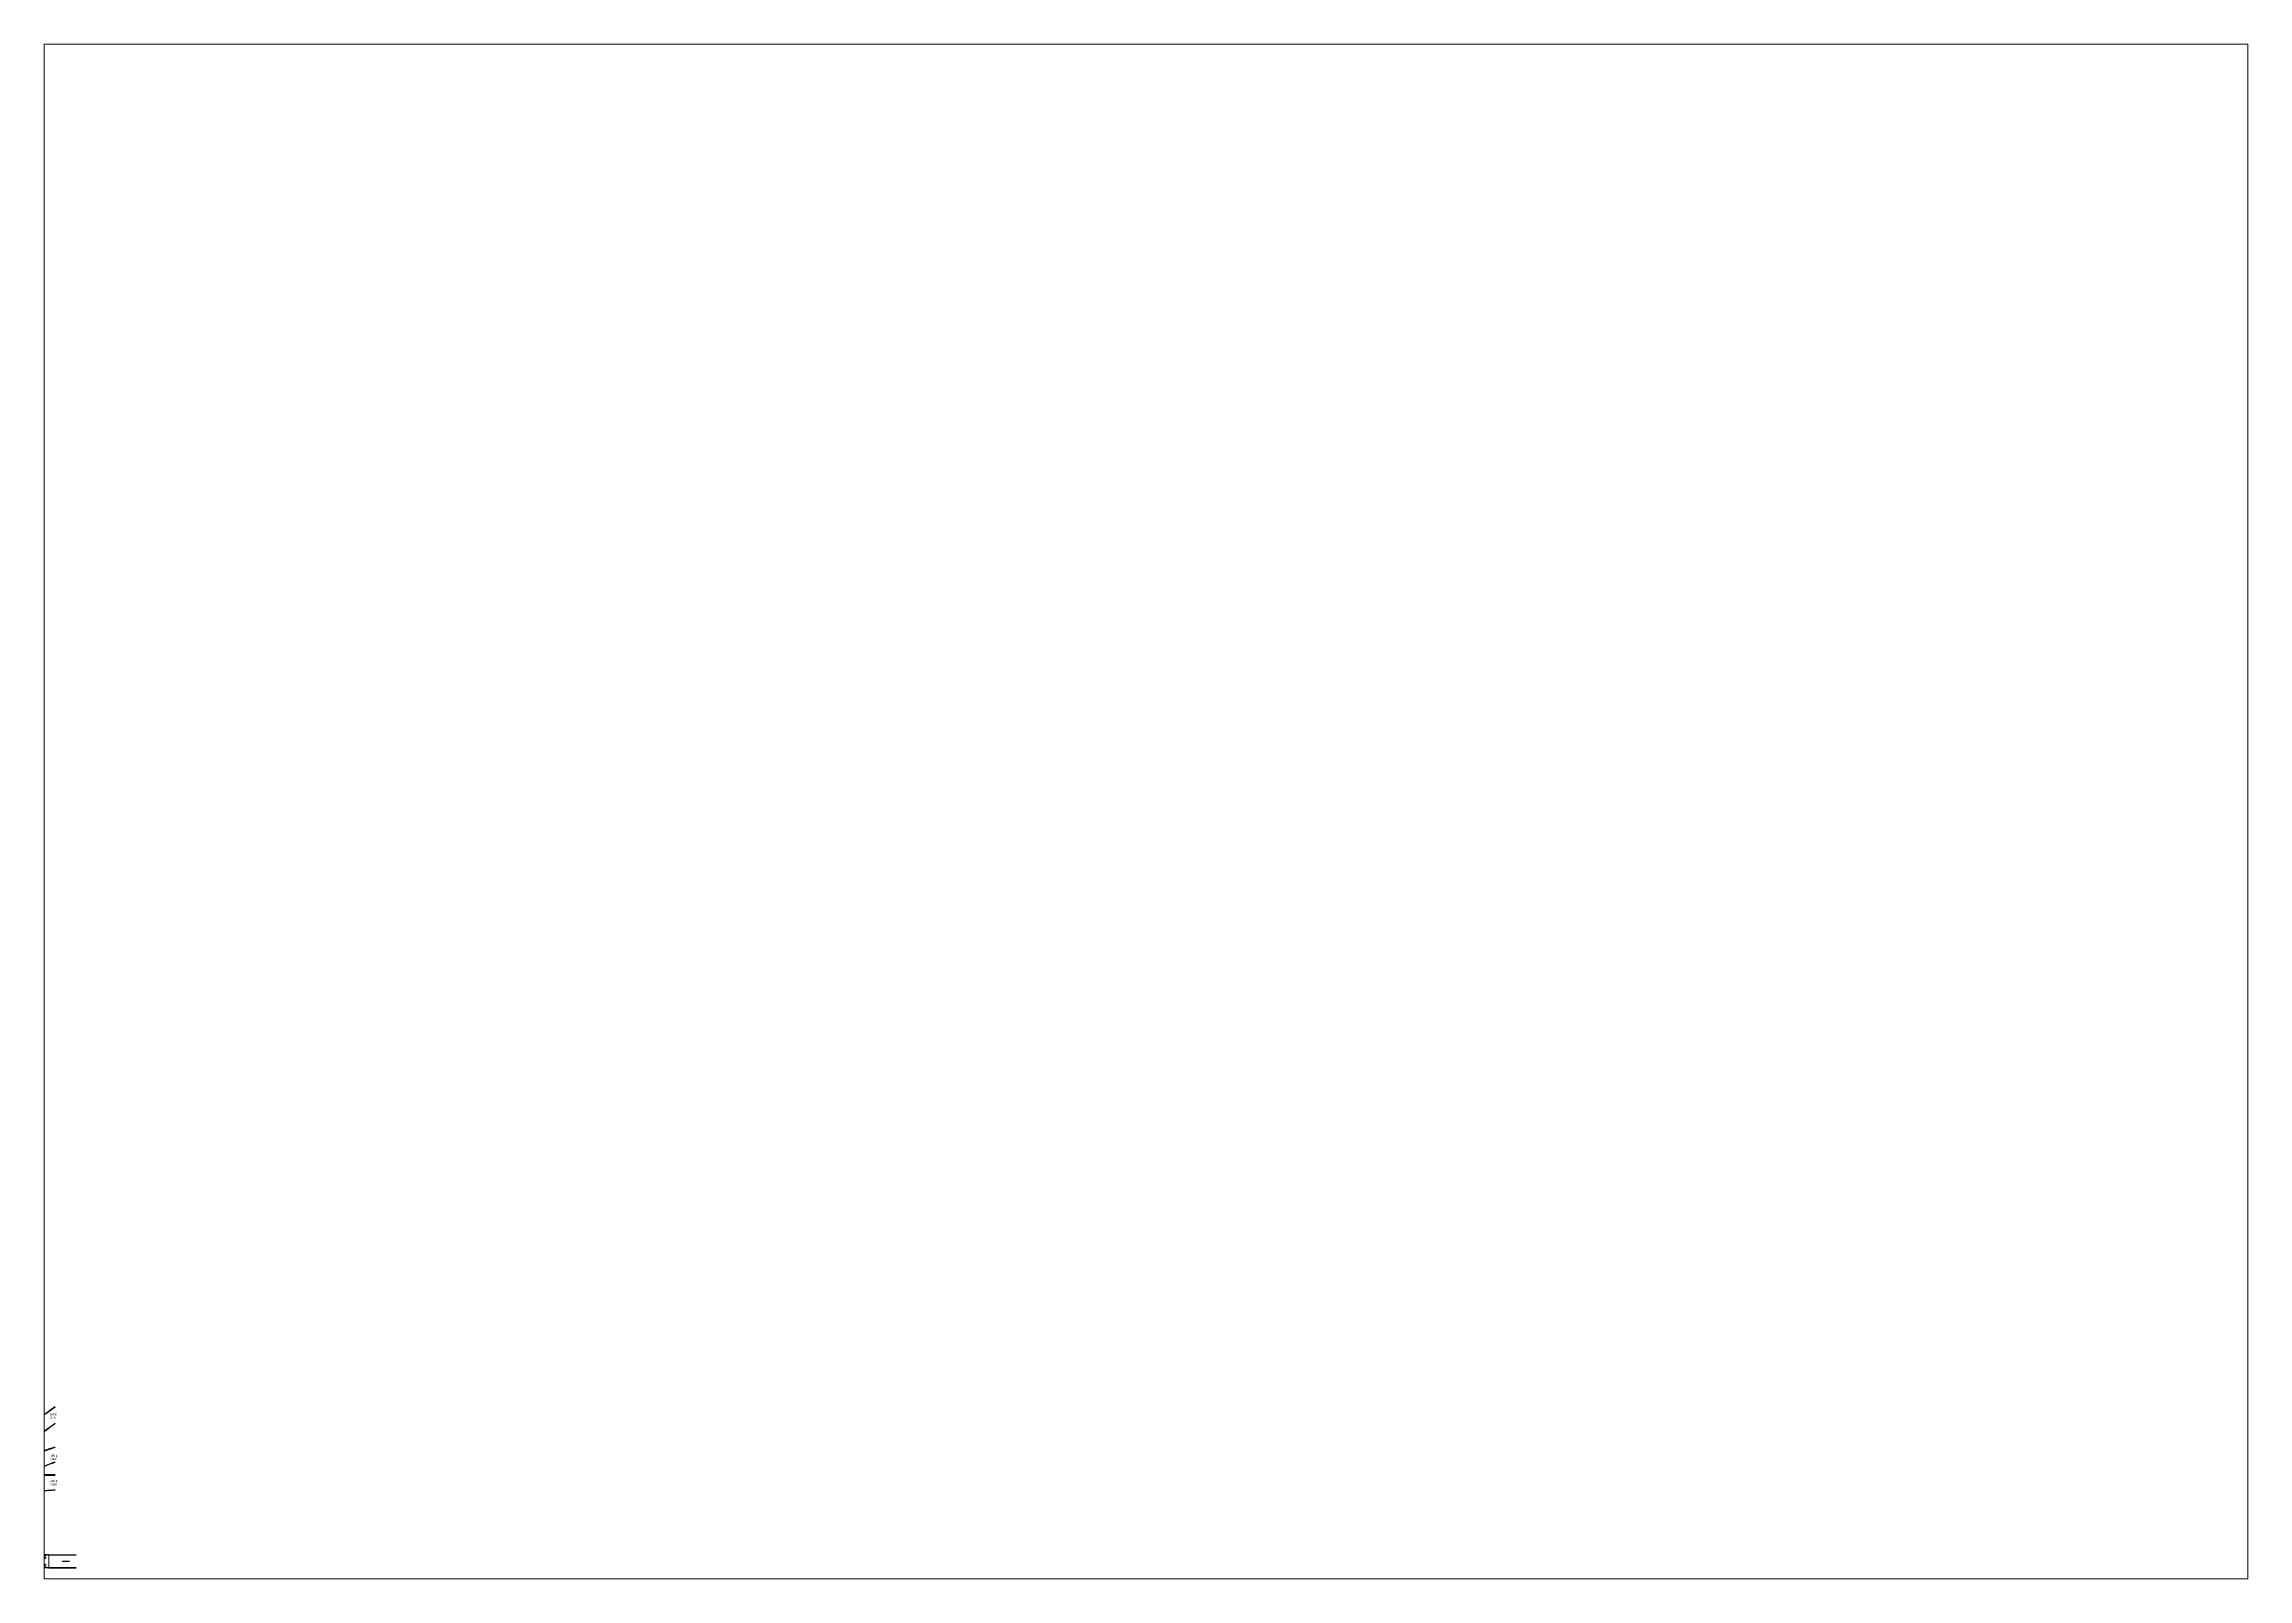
# Paper-space layout 'Layout1' of a CAD drawing. Header units: millimetres. Extents: x 29 to 259, y 20 to 180.
# The model-space entities are those that its viewports show. They can reach past a viewport. Long polylines and large blocks are cut down to what shows.
import ezdxf
from ezdxf import colors
from ezdxf.entities.mleader import LeaderData, LeaderLine
from ezdxf.math import Vec2, Vec3

# ---------------------------------------------------------------- set-up
doc = ezdxf.new("R2010")
doc.units = ezdxf.units.MM
doc.linetypes.add('DASHEDX2', pattern=[1.5, 1, -0.5])
doc.layers.add('Tekst', color=4, linetype='Continuous')
doc.styles.add('BT standard', font='sanss___.ttf')
doc.styles.add('Legend', font='CALIBRI.TTF')
doc.styles.get("Standard").update_dxf_attribs({"font": 'romans'})
doc.dimstyles.new('ISO-25', dxfattribs={"dimtxt": 2.5, "dimasz": 2.5, "dimexe": 1.25, "dimexo": 0.625, "dimtad": 1, "dimtxsty": 'Standard', "dimcen": 2.5, "dimadec": 0, "dimazin": 0, "dimtfac": 1, "dimtmove": 0, "dimatfit": 3, "dimfxl": 1, "dimarcsym": 0})

# ---------------------------------------------------------------- blocks, each defined once
blk = doc.blocks.new('*D3538')
at = {"color": 0, "lineweight": -2, "transparency": 16777216}
for p, q in [((10.6, 1.28), (10.6, 0.64)), ((10.8, 0.74), (11.6, 0.74)), ((11.8, 1.33), (11.8, 0.64))]:
    blk.add_line(p, q, dxfattribs=at)
at = {"color": 0, "transparency": 16777216}
for points in [[(10.8, 0.77), (10.8, 0.7), (10.6, 0.74)], [(11.6, 0.77), (11.6, 0.7), (11.8, 0.74)]]:
    blk.add_solid(points, dxfattribs=at)
at = {"layer": 'Defpoints', "color": 0, "transparency": 16777216}
for p in [(10.6, 1.48), (11.8, 1.53), (11.8, 0.74)]:
    blk.add_point(p, dxfattribs=at)
at = {"color": 0, "transparency": 16777216, "insert": (11.2, 0.99), "char_height": 0.25, "attachment_point": 5}
blk.add_mtext('1,2', dxfattribs=at)
blk = doc.blocks.new('*D3539')
at = {"color": 0, "lineweight": -2, "transparency": 16777216}
for p, q in [((0, 1.28), (0, -0.1)), ((0.2, 0), (18.55, 0)), ((18.75, 1.28), (18.75, -0.1))]:
    blk.add_line(p, q, dxfattribs=at)
at = {"color": 0, "transparency": 16777216}
for points in [[(0.2, 0.03), (0.2, -0.03), (0, 0)], [(18.55, 0.03), (18.55, -0.03), (18.75, 0)]]:
    blk.add_solid(points, dxfattribs=at)
at = {"layer": 'Defpoints', "color": 0, "transparency": 16777216}
for p in [(0, 1.48), (18.75, 1.48), (18.75, 0)]:
    blk.add_point(p, dxfattribs=at)
at = {"color": 0, "transparency": 16777216, "insert": (9.38, 0.25), "char_height": 0.25, "attachment_point": 5}
blk.add_mtext('18,75', dxfattribs=at)
blk = doc.blocks.new('*D3540')
at = {"color": 0, "lineweight": -2, "transparency": 16777216}
for p, q in [((0, 1.33), (0, 0.64)), ((0.2, 0.74), (1.2, 0.74)), ((1.4, 1.33), (1.4, 0.64))]:
    blk.add_line(p, q, dxfattribs=at)
at = {"color": 0, "transparency": 16777216}
for points in [[(0.2, 0.77), (0.2, 0.7), (0, 0.74)], [(1.2, 0.77), (1.2, 0.7), (1.4, 0.74)]]:
    blk.add_solid(points, dxfattribs=at)
at = {"layer": 'Defpoints', "color": 0, "transparency": 16777216}
for p in [(0, 1.53), (1.4, 1.53), (1.4, 0.74)]:
    blk.add_point(p, dxfattribs=at)
at = {"color": 0, "transparency": 16777216, "insert": (0.7, 0.99), "char_height": 0.25, "attachment_point": 5}
blk.add_mtext('1,4', dxfattribs=at)
blk = doc.blocks.new('*D3541')
at = {"color": 0, "lineweight": -2, "transparency": 16777216}
for p, q in [((-0.2, 4.03), (-0.64, 4.03)), ((-0.2, 1.48), (-0.64, 1.48)), ((-0.54, 3.83), (-0.54, 1.68))]:
    blk.add_line(p, q, dxfattribs=at)
at = {"color": 0, "transparency": 16777216}
for points in [[(-0.58, 3.83), (-0.51, 3.83), (-0.54, 4.03)], [(-0.58, 1.68), (-0.51, 1.68), (-0.54, 1.48)]]:
    blk.add_solid(points, dxfattribs=at)
at = {"layer": 'Defpoints', "color": 0, "transparency": 16777216}
for p in [(-0.54, 1.48), (0, 4.03), (0, 1.48)]:
    blk.add_point(p, dxfattribs=at)
at = {"color": 0, "transparency": 16777216, "insert": (-0.79, 2.75), "char_height": 0.25, "attachment_point": 5, "rotation": 90}
blk.add_mtext('2,55', dxfattribs=at)
blk = doc.blocks.new('*D3542')
at = {"color": 0, "lineweight": -2, "transparency": 16777216}
for p, q in [((1.4, 1.13), (1.4, 0.64)), ((1.6, 0.74), (6.7, 0.74)), ((6.9, 1.28), (6.9, 0.64))]:
    blk.add_line(p, q, dxfattribs=at)
at = {"color": 0, "transparency": 16777216}
for points in [[(1.6, 0.77), (1.6, 0.7), (1.4, 0.74)], [(6.7, 0.77), (6.7, 0.7), (6.9, 0.74)]]:
    blk.add_solid(points, dxfattribs=at)
at = {"layer": 'Defpoints', "color": 0, "transparency": 16777216}
for p in [(1.4, 1.33), (6.9, 1.48), (6.9, 0.74)]:
    blk.add_point(p, dxfattribs=at)
at = {"color": 0, "transparency": 16777216, "insert": (4.15, 0.99), "char_height": 0.25, "attachment_point": 5}
blk.add_mtext('5,5', dxfattribs=at)
blk = doc.blocks.new('*D3543')
at = {"color": 0, "lineweight": -2, "transparency": 16777216}
for p, q in [((6.9, 1.28), (6.9, 0.63)), ((7.1, 0.73), (8.85, 0.73)), ((9.05, 1.28), (9.05, 0.63))]:
    blk.add_line(p, q, dxfattribs=at)
at = {"color": 0, "transparency": 16777216}
for points in [[(7.1, 0.77), (7.1, 0.7), (6.9, 0.73)], [(8.85, 0.77), (8.85, 0.7), (9.05, 0.73)]]:
    blk.add_solid(points, dxfattribs=at)
at = {"layer": 'Defpoints', "color": 0, "transparency": 16777216}
for p in [(6.9, 1.48), (9.05, 1.48), (9.05, 0.73)]:
    blk.add_point(p, dxfattribs=at)
at = {"color": 0, "transparency": 16777216, "insert": (7.98, 0.98), "char_height": 0.25, "attachment_point": 5}
blk.add_mtext('2,15', dxfattribs=at)
blk = doc.blocks.new('*D3544')
at = {"color": 0, "lineweight": -2, "transparency": 16777216}
for p, q in [((11.8, 1.28), (11.8, 0.64)), ((12, 0.74), (17.4, 0.74)), ((17.6, 1.33), (17.6, 0.64))]:
    blk.add_line(p, q, dxfattribs=at)
at = {"color": 0, "transparency": 16777216}
for points in [[(12, 0.77), (12, 0.7), (11.8, 0.74)], [(17.4, 0.77), (17.4, 0.7), (17.6, 0.74)]]:
    blk.add_solid(points, dxfattribs=at)
at = {"layer": 'Defpoints', "color": 0, "transparency": 16777216}
for p in [(11.8, 1.48), (17.6, 1.53), (17.6, 0.74)]:
    blk.add_point(p, dxfattribs=at)
at = {"color": 0, "transparency": 16777216, "insert": (14.7, 0.99), "char_height": 0.25, "attachment_point": 5}
blk.add_mtext('5,8', dxfattribs=at)
blk = doc.blocks.new('*D3545')
at = {"color": 0, "lineweight": -2, "transparency": 16777216}
for p, q in [((17.6, 1.33), (17.6, 0.63)), ((17.8, 0.73), (18.55, 0.73)), ((18.75, 1.32), (18.75, 0.63))]:
    blk.add_line(p, q, dxfattribs=at)
at = {"color": 0, "transparency": 16777216}
for points in [[(17.8, 0.77), (17.8, 0.7), (17.6, 0.73)], [(18.55, 0.77), (18.55, 0.7), (18.75, 0.73)]]:
    blk.add_solid(points, dxfattribs=at)
at = {"layer": 'Defpoints', "color": 0, "transparency": 16777216}
for p in [(17.6, 1.53), (18.75, 1.52), (18.75, 0.73)]:
    blk.add_point(p, dxfattribs=at)
at = {"color": 0, "transparency": 16777216, "insert": (18.17, 0.98), "char_height": 0.25, "attachment_point": 5}
blk.add_mtext('1,15', dxfattribs=at)
blk = doc.blocks.new('*D3546')
at = {"color": 0, "lineweight": -2, "transparency": 16777216}
for p, q in [((8.7, 1.86), (8.5, 1.86)), ((8.9, 2.4), (8.9, 1.76)), ((8.9, 1.86), (9.05, 1.86)), ((9.05, 2.4), (9.05, 1.76)), ((9.25, 1.86), (10.41, 1.86))]:
    blk.add_line(p, q, dxfattribs=at)
at = {"color": 0, "transparency": 16777216}
for points in [[(8.7, 1.89), (8.7, 1.83), (8.9, 1.86)], [(9.25, 1.89), (9.25, 1.83), (9.05, 1.86)]]:
    blk.add_solid(points, dxfattribs=at)
at = {"layer": 'Defpoints', "color": 0, "transparency": 16777216}
for p in [(8.9, 2.6), (9.05, 2.6), (9.05, 1.86)]:
    blk.add_point(p, dxfattribs=at)
at = {"color": 0, "transparency": 16777216, "insert": (9.93, 2.11), "char_height": 0.25, "attachment_point": 5}
blk.add_mtext('0,15', dxfattribs=at)
blk = doc.blocks.new('*U3550')
at = {"color": 1, "linetype": 'Continuous', "lineweight": 0, "ltscale": 1.524}
blk.add_lwpolyline([(0, 1.275), (-8.15, 1.275), (-8.15, -1.275), (0, -1.275), (0, 1.275), (0, 1.275)], close=True, dxfattribs=at)
at = {"color": 2, "linetype": 'Continuous', "ltscale": 1.524, "flags": 128}
for points in [[(-7.508, 1.043752), (-7.508, 1.202248), (-7.36576, 1.25), (-6.63424, 1.25), (-6.492, 1.202248), (-6.492, 1.043752), (-6.63424, 0.996), (-7.36576, 0.996)], [(-7.508, 0.586552), (-7.508, 0.745048), (-7.36576, 0.7928), (-6.63424, 0.7928), (-6.492, 0.745048), (-6.492, 0.586552), (-6.63424, 0.5388), (-7.36576, 0.5388)], [(-7.508, -0.745048), (-7.508, -0.586552), (-7.36576, -0.5388), (-6.63424, -0.5388), (-6.492, -0.586552), (-6.492, -0.745048), (-6.63424, -0.7928), (-7.36576, -0.7928)], [(-7.508, -1.202248), (-7.508, -1.043752), (-7.36576, -0.996), (-6.63424, -0.996), (-6.492, -1.043752), (-6.492, -1.202248), (-6.63424, -1.25), (-7.36576, -1.25)]]:
    blk.add_lwpolyline(points, close=True, dxfattribs=at)
at = {"color": 1, "lineweight": 0}
blk.add_circle((-1.2, 0), 0.166667, dxfattribs=at)
blk = doc.blocks.new('*U3551')
at = {"color": 1, "linetype": 'Continuous', "ltscale": 1.524}
blk.add_line((0, 0), (-2.9, 0), dxfattribs=at)
at = {"color": 2, "linetype": 'Continuous', "ltscale": 1.524, "flags": 128}
for points in [[(-3.408, 1.043752), (-3.408, 1.202248), (-3.26576, 1.25), (-2.53424, 1.25), (-2.392, 1.202248), (-2.392, 1.043752), (-2.53424, 0.996), (-3.26576, 0.996)], [(-3.408, 0.586552), (-3.408, 0.745048), (-3.26576, 0.7928), (-2.53424, 0.7928), (-2.392, 0.745048), (-2.392, 0.586552), (-2.53424, 0.5388), (-3.26576, 0.5388)], [(-3.408, -0.745048), (-3.408, -0.586552), (-3.26576, -0.5388), (-2.53424, -0.5388), (-2.392, -0.586552), (-2.392, -0.745048), (-2.53424, -0.7928), (-3.26576, -0.7928)], [(-3.408, -1.202248), (-3.408, -1.043752), (-3.26576, -0.996), (-2.53424, -0.996), (-2.392, -1.043752), (-2.392, -1.202248), (-2.53424, -1.25), (-3.26576, -1.25)]]:
    blk.add_lwpolyline(points, close=True, dxfattribs=at)
at = {"color": 1, "lineweight": 0}
blk.add_circle((0, 0), 0.166667, dxfattribs=at)
blk = doc.blocks.new('*U3552')
at = {"color": 1, "linetype": 'Continuous', "lineweight": 0, "ltscale": 1.524}
blk.add_lwpolyline([(0, 1.275), (-9.05, 1.275), (-9.05, -1.275), (0, -1.275), (0, 1.275), (0, 1.275)], close=True, dxfattribs=at)
at = {"color": 2, "linetype": 'Continuous', "ltscale": 1.524, "flags": 128}
for points in [[(-8.043, 1.043752), (-8.043, 1.202248), (-7.90076, 1.25), (-7.16924, 1.25), (-7.027, 1.202248), (-7.027, 1.043752), (-7.16924, 0.996), (-7.90076, 0.996)], [(-8.043, 0.586552), (-8.043, 0.745048), (-7.90076, 0.7928), (-7.16924, 0.7928), (-7.027, 0.745048), (-7.027, 0.586552), (-7.16924, 0.5388), (-7.90076, 0.5388)], [(-6.773, 1.043752), (-6.773, 1.202248), (-6.63076, 1.25), (-5.89924, 1.25), (-5.757, 1.202248), (-5.757, 1.043752), (-5.89924, 0.996), (-6.63076, 0.996)], [(-6.773, 0.586552), (-6.773, 0.745048), (-6.63076, 0.7928), (-5.89924, 0.7928), (-5.757, 0.745048), (-5.757, 0.586552), (-5.89924, 0.5388), (-6.63076, 0.5388)], [(-8.043, -0.745048), (-8.043, -0.586552), (-7.90076, -0.5388), (-7.16924, -0.5388), (-7.027, -0.586552), (-7.027, -0.745048), (-7.16924, -0.7928), (-7.90076, -0.7928)], [(-8.043, -1.202248), (-8.043, -1.043752), (-7.90076, -0.996), (-7.16924, -0.996), (-7.027, -1.043752), (-7.027, -1.202248), (-7.16924, -1.25), (-7.90076, -1.25)], [(-6.773, -0.745048), (-6.773, -0.586552), (-6.63076, -0.5388), (-5.89924, -0.5388), (-5.757, -0.586552), (-5.757, -0.745048), (-5.89924, -0.7928), (-6.63076, -0.7928)], [(-6.773, -1.202248), (-6.773, -1.043752), (-6.63076, -0.996), (-5.89924, -0.996), (-5.757, -1.043752), (-5.757, -1.202248), (-5.89924, -1.25), (-6.63076, -1.25)]]:
    blk.add_lwpolyline(points, close=True, dxfattribs=at)
blk = doc.blocks.new('*U3549')
at = {"color": 2, "linetype": 'Continuous', "ltscale": 1.524, "flags": 128}
for points in [[(-0.508, 1.043752), (-0.508, 1.202248), (-0.36576, 1.25), (0.36576, 1.25), (0.508, 1.202248), (0.508, 1.043752), (0.36576, 0.996), (-0.36576, 0.996)], [(-0.508, -1.202248), (-0.508, -1.043752), (-0.36576, -0.996), (0.36576, -0.996), (0.508, -1.043752), (0.508, -1.202248), (0.36576, -1.25), (-0.36576, -1.25)]]:
    blk.add_lwpolyline(points, close=True, dxfattribs=at)
at = {"rotation": 180}
for name, p in [('*U3552', (-1.4, 0)), ('*U3551', (7.5, 0)), ('*U3550', (9.2, 0))]:
    blk.add_blockref(name, p, dxfattribs=at)
blk = doc.blocks.new('*U3553')
at = {"color": 2, "lineweight": 0}
blk.add_circle((0, 0), 0.0127, dxfattribs=at)
blk = doc.blocks.new('*U3554')
at = {"color": 1, "lineweight": 0}
blk.add_circle((0, 0), 0.0127, dxfattribs=at)
blk = doc.blocks.new('*U3555')
at = {"color": 2, "lineweight": 0}
blk.add_circle((0, 0), 0.0127, dxfattribs=at)
blk = doc.blocks.new('*U3556')
at = {"color": 1, "lineweight": 0}
blk.add_circle((0, 0), 0.0127, dxfattribs=at)
blk = doc.blocks.new('*U3557')
at = {"color": 1, "lineweight": 0}
blk.add_circle((0, 0), 0.0127, dxfattribs=at)
blk = doc.blocks.new('*U3558')
at = {"color": 2, "lineweight": 0}
blk.add_circle((0, 0), 0.0127, dxfattribs=at)
blk = doc.blocks.new('*U3559')
at = {"color": 1, "lineweight": 0}
blk.add_circle((0, 0), 0.0127, dxfattribs=at)
blk = doc.blocks.new('*U3560')
at = {"color": 2, "lineweight": 0}
blk.add_circle((0, 0), 0.0127, dxfattribs=at)
blk = doc.blocks.new('*U3561')
at = {"color": 1, "lineweight": 0}
blk.add_circle((0, 0), 0.0127, dxfattribs=at)
blk = doc.blocks.new('*U3562')
at = {"color": 1, "lineweight": 0}
blk.add_circle((0, 0), 0.0127, dxfattribs=at)
blk = doc.blocks.new('*U3563')
at = {"color": 2, "lineweight": 0}
blk.add_circle((0, 0), 0.0127, dxfattribs=at)
blk = doc.blocks.new('*U3564')
at = {"color": 2, "lineweight": 0}
blk.add_circle((0, 0), 0.0127, dxfattribs=at)
blk = doc.blocks.new('*U3565')
at = {"color": 1, "lineweight": 0}
blk.add_circle((0, 0), 0.0127, dxfattribs=at)
blk = doc.blocks.new('*U3566')
at = {"color": 1, "lineweight": 0}
blk.add_circle((0, 0), 0.0127, dxfattribs=at)
blk = doc.blocks.new('*U3567')
at = {"color": 1, "lineweight": 0}
blk.add_circle((0, 0), 0.0127, dxfattribs=at)
blk = doc.blocks.new('*U3568')
at = {"color": 2, "lineweight": 0}
blk.add_circle((0, 0), 0.0127, dxfattribs=at)
blk = doc.blocks.new('*U3569')
at = {"color": 1, "lineweight": 0}
blk.add_circle((0, 0), 0.0127, dxfattribs=at)
blk = doc.blocks.new('*U3570')
at = {"color": 1, "lineweight": 0}
blk.add_circle((0, 0), 0.0127, dxfattribs=at)
blk = doc.blocks.new('*U3571')
at = {"color": 2, "lineweight": 0}
blk.add_circle((0, 0), 0.0127, dxfattribs=at)
blk = doc.blocks.new('*U3572')
at = {"color": 1, "lineweight": 0}
blk.add_circle((0, 0), 0.0127, dxfattribs=at)
blk = doc.blocks.new('*U3573')
at = {"color": 1, "lineweight": 0}
blk.add_circle((0, 0), 0.0127, dxfattribs=at)
blk = doc.blocks.new('*U3574')
at = {"color": 2, "lineweight": 0}
blk.add_circle((0, 0), 0.0127, dxfattribs=at)
blk = doc.blocks.new('*U3575')
at = {"color": 1, "lineweight": 0}
blk.add_circle((0, 0), 0.0127, dxfattribs=at)
blk = doc.blocks.new('*U3576')
at = {"color": 1, "lineweight": 0}
blk.add_circle((0, 0), 0.0127, dxfattribs=at)
blk = doc.blocks.new('*U3577')
at = {"color": 1, "lineweight": 0}
blk.add_circle((0, 0), 0.0127, dxfattribs=at)
blk = doc.blocks.new('*U3578')
at = {"color": 1, "lineweight": 0}
blk.add_circle((0, 0), 0.0127, dxfattribs=at)
blk = doc.blocks.new('*U3579')
at = {"color": 1, "lineweight": 0}
blk.add_circle((0, 0), 0.0127, dxfattribs=at)
blk = doc.blocks.new('A$C05693579')
at = {"color": 0}
for p, q in [((0.489, 8.598), (0.489, 8.659)), ((0.489, 8.659), (0.531, 8.623)), ((0.729, 8.623), (0.75, 8.653)), ((0.75, 8.568), (0.75, 8.653)), ((1.964, 9.185), (1.964, 7.01)), ((9.05, 9.185), (1.964, 9.185)), ((1.991, 9.139), (2.105, 9.139)), ((1.991, 9.089), (1.991, 9.139)), ((2.105, 9.089), (1.991, 9.089)), ((2.105, 9.139), (2.105, 9.089)), ((2.132, 9.185), (2.132, 7.01)), ((5.192, 9.064), (2.132, 9.064)), ((9.05, 9.064), (5.192, 9.064)), ((8.882, 7.01), (8.882, 9.185)), ((9.023, 9.139), (8.909, 9.139)), ((8.909, 9.139), (8.909, 9.089)), ((8.909, 9.089), (9.023, 9.089)), ((9.023, 9.089), (9.023, 9.139)), ((9.05, 7.01), (9.05, 9.185)), ((18.75, 9.22), (10.6, 9.22)), ((10.6, 9.22), (10.6, 7.045)), ((10.627, 9.124), (10.627, 9.175)), ((10.627, 9.175), (10.741, 9.175)), ((10.741, 9.124), (10.627, 9.124)), ((10.741, 9.175), (10.741, 9.124)), ((10.768, 9.22), (10.768, 7.045)), ((14.236, 9.099), (10.768, 9.099)), ((18.75, 9.099), (14.236, 9.099)), ((18.582, 7.045), (18.582, 9.22)), ((18.609, 9.175), (18.609, 9.124)), ((18.723, 9.175), (18.609, 9.175)), ((18.609, 9.124), (18.723, 9.124)), ((18.723, 9.124), (18.723, 9.175)), ((18.75, 7.045), (18.75, 9.22)), ((0, 6.825), (0, 6.851)), ((0, 6.851), (0.224, 6.851)), ((0, 6.825), (0.224, 6.825)), ((0, 6.634), (0, 6.659)), ((0, 6.659), (0.224, 6.659)), ((0, 6.634), (0.224, 6.634)), ((0.021, 6.825), (0.021, 6.659)), ((0.021, 6.601), (0.021, 6.466)), ((0.021, 6.601), (0.224, 6.601)), ((0.021, 6.466), (0.128, 6.409)), ((0.027, 7.417), (0.046, 7.442)), ((0.027, 7.417), (0.027, 7.366)), ((0.027, 7.366), (0.059, 7.329)), ((0.091, 7.658), (0.046, 7.576)), ((0.046, 7.576), (0.046, 7.442)), ((0.046, 7.442), (1.786, 7.442)), ((0.059, 7.329), (0.059, 6.914)), ((0.059, 6.914), (0.947, 6.914)), ((0.063, 7.608), (1.786, 7.608)), ((0.084, 7.442), (0.084, 6.914)), ((0.176, 8.381), (0.091, 7.658)), ((0.396, 6.409), (0.128, 6.409)), ((0.147, 6.914), (0.147, 6.851)), ((0.289, 8.377), (0.175, 8.377)), ((0.196, 8.415), (1.786, 8.415)), ((0.224, 6.851), (0.224, 6.601)), ((0.333, 8.333), (0.333, 7.824)), ((0.364, 8.333), (0.364, 6.914)), ((0.383, 8.569), (1.625, 8.569)), ((0.396, 6.342), (0.396, 6.477)), ((0.396, 6.477), (0.768, 6.477)), ((0.396, 6.371), (0.752, 6.371)), ((0.396, 6.342), (0.749, 6.342)), ((0.408, 8.377), (1.288, 8.377)), ((0.428, 8.295), (0.428, 7.734)), ((0.434, 7.379), (0.434, 7.334)), ((0.619, 7.379), (0.434, 7.379)), ((0.434, 7.334), (0.619, 7.334)), ((0.447, 8.609), (0.594, 8.569)), ((0.447, 8.569), (0.447, 8.609)), ((0.472, 8.339), (1.224, 8.339)), ((0.472, 7.69), (0.644, 7.69)), ((0.518, 8.59), (0.531, 8.601)), ((0.531, 8.623), (0.729, 8.623)), ((0.531, 8.601), (0.727, 8.601)), ((0.619, 7.334), (0.619, 7.379)), ((0.689, 7.748), (0.644, 7.69)), ((0.689, 7.748), (0.689, 8.339)), ((1.226, 7.765), (0.689, 7.748)), ((0.727, 8.601), (0.75, 8.568)), ((0.817, 6.395), (0.749, 6.342)), ((0.877, 6.631), (0.994, 6.631)), ((0.928, 6.893), (1.046, 7.025)), ((0.987, 6.856), (1.092, 6.974)), ((1.754, 7.025), (1.046, 7.025)), ((1.092, 6.974), (1.708, 6.974)), ((1.128, 7.328), (1.243, 7.328)), ((1.128, 7.258), (1.128, 7.328)), ((1.243, 7.258), (1.128, 7.258)), ((1.243, 7.328), (1.243, 7.258)), ((1.243, 7.309), (1.332, 7.309)), ((1.243, 7.277), (1.332, 7.277)), ((1.268, 8.295), (1.268, 7.809)), ((1.332, 8.333), (1.332, 7.025)), ((1.395, 8.295), (1.395, 7.809)), ((1.679, 8.339), (1.439, 8.339)), ((1.439, 7.765), (1.679, 7.765)), ((1.813, 6.856), (1.708, 6.974)), ((1.723, 8.295), (1.723, 7.809)), ((1.872, 6.893), (1.754, 7.025)), ((1.786, 6.988), (1.786, 8.415)), ((9.05, 7.01), (1.786, 7.01)), ((1.806, 6.631), (1.923, 6.631)), ((2.051, 6.342), (1.983, 6.395)), ((1.991, 7.106), (1.991, 7.055)), ((2.105, 7.106), (1.991, 7.106)), ((1.991, 7.055), (2.105, 7.055)), ((1.992, 6.631), (2.579, 6.631)), ((2.105, 7.055), (2.105, 7.106)), ((5.192, 7.131), (2.132, 7.131)), ((2.579, 6.835), (2.579, 6.337)), ((2.579, 6.835), (3.393, 6.835)), ((2.579, 6.337), (3.393, 6.337)), ((2.735, 6.835), (2.735, 6.337)), ((2.781, 6.835), (2.781, 6.337)), ((3.191, 6.835), (3.191, 6.337)), ((3.238, 6.835), (3.238, 6.337)), ((3.393, 6.337), (3.393, 6.835)), ((3.393, 6.631), (4.638, 6.631)), ((4.638, 6.631), (5.675, 6.631)), ((9.05, 7.131), (5.192, 7.131)), ((6.15, 6.995), (7.65, 6.995)), ((6.15, 6.946), (7.65, 6.946)), ((6.692, 6.631), (7.108, 6.631)), ((6.913, 6.631), (7.032, 6.631)), ((7.087, 6.631), (7.108, 6.631)), ((7.95, 6.631), (8.066, 6.631)), ((8.77, 6.469), (8.77, 6.587)), ((8.77, 6.587), (11.179, 6.587)), ((8.77, 6.469), (11.179, 6.469)), ((8.85, 6.631), (8.85, 6.587)), ((8.909, 7.106), (9.023, 7.106)), ((8.909, 7.055), (8.909, 7.106)), ((9.023, 7.055), (8.909, 7.055)), ((8.95, 6.631), (8.95, 6.587)), ((9.023, 7.106), (9.023, 7.055)), ((10.6, 7.045), (18.75, 7.045)), ((10.627, 7.141), (10.627, 7.091)), ((10.741, 7.141), (10.627, 7.141)), ((10.627, 7.091), (10.741, 7.091)), ((10.741, 7.091), (10.741, 7.141)), ((14.236, 7.166), (10.768, 7.166)), ((11.128, 6.777), (11.128, 7.045)), ((11.473, 6.777), (11.128, 6.777)), ((11.179, 6.777), (11.179, 6.469)), ((11.179, 6.469), (11.302, 6.42)), ((11.32, 6.777), (11.32, 6.534)), ((12.127, 6.777), (12.472, 6.777)), ((12.28, 6.777), (12.28, 6.534)), ((12.421, 6.469), (12.298, 6.42)), ((12.421, 6.777), (12.421, 6.469)), ((12.421, 6.563), (17.129, 6.563)), ((12.472, 6.777), (12.472, 7.045)), ((18.75, 7.166), (14.236, 7.166)), ((18.054, 6.607), (18.582, 6.694)), ((18.582, 7.045), (18.582, 6.694)), ((18.609, 7.091), (18.609, 7.141)), ((18.609, 7.141), (18.723, 7.141)), ((18.723, 7.091), (18.609, 7.091)), ((18.723, 7.141), (18.723, 7.091))]:
    blk.add_line(p, q, dxfattribs=at)
for p, q in [((8.066, 6.631), (8.069, 6.631)), ((8.125, 6.631), (8.9, 6.631)), ((9.05, 6.631), (8.9, 6.631)), ((9.05, 7.01), (9.05, 6.631)), ((0, 4.027), (0, 1.477)), ((0, 4.027), (0, 1.477)), ((0.892, 3.927), (0.892, 3.773)), ((0.892, 1.731), (0.892, 1.577)), ((1.858, 3.977), (0.942, 3.977)), ((1.858, 3.723), (0.942, 3.723)), ((1.858, 1.781), (0.942, 1.781)), ((1.858, 1.527), (0.942, 1.527)), ((1.4, 3.723), (1.4, 1.781)), ((1.908, 3.927), (1.908, 3.773)), ((1.908, 1.731), (1.908, 1.577)), ((5.763, 3.927), (5.763, 3.773)), ((5.763, 1.731), (5.763, 1.577)), ((6.729, 3.977), (5.813, 3.977)), ((6.729, 3.723), (5.813, 3.723)), ((6.729, 1.781), (5.813, 1.781)), ((6.729, 1.527), (5.813, 1.527)), ((6.271, 3.723), (6.271, 1.781)), ((6.271, 3.723), (6.271, 1.781)), ((6.779, 3.927), (6.779, 3.773)), ((6.779, 1.731), (6.779, 1.577)), ((7.021, 3.927), (7.021, 3.773)), ((7.021, 1.731), (7.021, 1.577)), ((7.987, 3.977), (7.071, 3.977)), ((7.987, 3.723), (7.071, 3.723)), ((7.987, 1.781), (7.071, 1.781)), ((7.987, 1.527), (7.071, 1.527)), ((7.529, 3.723), (7.529, 1.781)), ((7.529, 3.723), (7.529, 1.781)), ((8.037, 3.927), (8.037, 3.773)), ((8.037, 1.731), (8.037, 1.577)), ((8.9, 2.752), (8.9, 2.852)), ((11.8, 2.752), (8.9, 2.752)), ((8.9, 2.652), (8.9, 2.752)), ((9.05, 4.027), (9.05, 1.477)), ((10.6, 4.027), (10.6, 1.477)), ((11.292, 3.927), (11.292, 3.773)), ((11.292, 1.731), (11.292, 1.577)), ((12.258, 3.977), (11.342, 3.977)), ((12.258, 3.723), (11.342, 3.723)), ((12.258, 1.781), (11.342, 1.781)), ((12.258, 1.527), (11.342, 1.527)), ((11.8, 3.723), (11.8, 1.781)), ((12.308, 3.927), (12.308, 3.773)), ((12.308, 1.731), (12.308, 1.577)), ((17.092, 3.927), (17.092, 3.773)), ((17.092, 1.731), (17.092, 1.577)), ((18.058, 3.977), (17.142, 3.977)), ((18.058, 3.723), (17.142, 3.723)), ((18.058, 1.781), (17.142, 1.781)), ((18.058, 1.527), (17.142, 1.527)), ((17.6, 3.723), (17.6, 1.781)), ((18.108, 3.927), (18.108, 3.773)), ((18.108, 1.731), (18.108, 1.577))]:
    blk.add_line(p, q)
for points in [[(0, 4.027), (9.05, 4.027)], [(9.05, 1.477), (0, 1.477), (0, 4.027)], [(10.6, 4.027), (18.75, 4.027), (18.75, 1.477), (10.6, 1.477)]]:
    blk.add_lwpolyline(points)
at = {"color": 0, "lineweight": 0}
for centre, radius in [((1.4, 6.342), 0.499), ((1.4, 6.342), 0.272), ((1.4, 6.342), 0.249), ((1.4, 6.342), 0.0652), ((6.271, 6.364), 0.499), ((6.271, 6.364), 0.272), ((6.271, 6.364), 0.249), ((6.271, 6.364), 0.0652), ((7.529, 6.364), 0.499), ((7.529, 6.364), 0.272), ((7.529, 6.364), 0.249), ((7.529, 6.364), 0.0652), ((11.8, 6.4), 0.499), ((11.8, 6.4), 0.272), ((11.8, 6.4), 0.249), ((11.8, 6.4), 0.0652), ((17.6, 6.4), 0.499), ((17.6, 6.4), 0.272), ((17.6, 6.4), 0.249), ((17.6, 6.4), 0.0652)]:
    blk.add_circle(centre, radius, dxfattribs=at)
at = {"color": 0}
for centre, radius, start, end in [((0.123, 7.919), 0.231, 262.97664, 335.50864), ((0.539, 8.189), 0.411, 112.29274, 152.07753), ((0.289, 8.333), 0.0438, 0, 90), ((0.408, 8.333), 0.0438, 90, 180), ((0.472, 8.295), 0.0438, 90, 180), ((0.472, 7.734), 0.0438, 180, 270), ((0.462, 8.589), 0.0251, 127.09681, 232.90319), ((2.031, 6.231), 1.286, 149.04132, 175.07097), ((2.013, 6.218), 1.209, 148.10095, 171.54052), ((1.224, 8.295), 0.0438, 0, 90), ((1.224, 7.809), 0.0438, 271.88728, 0), ((1.288, 8.333), 0.0438, 0, 90), ((1.439, 8.295), 0.0438, 90, 180), ((1.439, 7.809), 0.0438, 180, 270), ((1.625, 8.408), 0.161, 2.69137, 90), ((1.679, 8.295), 0.0438, 0, 90), ((1.679, 7.809), 0.0438, 270, 0), ((0.787, 6.218), 1.209, 8.45948, 31.89905), ((0.769, 6.231), 1.286, 4.92903, 30.95868), ((5.63, 6.446), 0.0247, 164.8975, 344.8975), ((6.494, 6.213), 0.919, 133.46373, 164.8975), ((6.494, 6.213), 0.87, 133.46373, 164.8975), ((6.15, 6.576), 0.419, 90, 133.46373), ((6.15, 6.576), 0.37, 90, 133.46373), ((7.65, 6.576), 0.419, 46.53627, 90), ((7.65, 6.576), 0.37, 46.53627, 90), ((7.306, 6.213), 0.87, 15.1025, 46.53627), ((7.306, 6.213), 0.919, 15.1025, 46.53627), ((8.17, 6.446), 0.0247, 195.1025, 15.1025)]:
    blk.add_arc(centre, radius, start, end, dxfattribs=at)
for centre, start, end in [((0.942, 3.927), 90, 180), ((0.942, 3.773), 180, 270), ((0.942, 1.731), 90, 180), ((0.942, 1.577), 180, 270), ((1.858, 3.927), 0, 90), ((1.858, 3.773), 270, 0), ((1.858, 1.731), 0, 90), ((1.858, 1.577), 270, 0), ((5.813, 3.927), 90, 180), ((5.813, 3.773), 180, 270), ((5.813, 1.731), 90, 180), ((5.813, 1.577), 180, 270), ((6.729, 3.927), 0, 90), ((6.729, 3.773), 270, 0), ((6.729, 1.731), 0, 90), ((6.729, 1.577), 270, 0), ((7.071, 3.927), 90, 180), ((7.071, 3.773), 180, 270), ((7.071, 1.731), 90, 180), ((7.071, 1.577), 180, 270), ((7.987, 3.927), 0, 90), ((7.987, 3.773), 270, 0), ((7.987, 1.731), 0, 90), ((7.987, 1.577), 270, 0), ((11.342, 3.927), 90, 180), ((11.342, 3.773), 180, 270), ((11.342, 1.731), 90, 180), ((11.342, 1.577), 180, 270), ((12.258, 3.927), 0, 90), ((12.258, 3.773), 270, 0), ((12.258, 1.731), 0, 90), ((12.258, 1.577), 270, 0), ((17.142, 3.927), 90, 180), ((17.142, 3.773), 180, 270), ((17.142, 1.731), 90, 180), ((17.142, 1.577), 180, 270), ((18.058, 3.927), 0, 90), ((18.058, 3.773), 270, 0), ((18.058, 1.731), 0, 90), ((18.058, 1.577), 270, 0)]:
    blk.add_arc(centre, 0.05, start, end)
dim = blk.add_linear_dim(base=(-0.544, 1.477), p1=(0, 4.027), p2=(0, 1.477), angle=270, dimstyle='ISO-25', override={"dimtxt": 0.25, "dimasz": 0.2, "dimexe": 0.1, "dimexo": 0.2, "dimgap": 0.1})
dim.commit()
dim.dimension.update_dxf_attribs({"geometry": '*D3541', "text_midpoint": (-0.793, 2.752)})
for base, p1, p2, picture, middle in [((1.4, 0.738), (0, 1.527), (1.4, 1.527), '*D3540', (0.7, 0.987)), ((18.75, 0), (0, 1.477), (18.75, 1.477), '*D3539', (9.375, 0.249)), ((6.9, 0.738), (1.4, 1.327), (6.9, 1.477), '*D3542', (4.15, 0.987)), ((9.05, 0.734), (6.9, 1.477), (9.05, 1.477), '*D3543', (7.975, 0.983)), ((9.05, 1.859), (8.9, 2.602), (9.05, 2.602), '*D3546', (9.931, 2.108)), ((11.8, 0.738), (10.6, 1.477), (11.8, 1.527), '*D3538', (11.2, 0.987)), ((17.6, 0.738), (11.8, 1.477), (17.6, 1.527), '*D3544', (14.7, 0.987)), ((18.75, 0.734), (17.6, 1.527), (18.75, 1.523), '*D3545', (18.175, 0.983))]:
    dim = blk.add_linear_dim(base=base, p1=p1, p2=p2, dimstyle='ISO-25', override={"dimtxt": 0.25, "dimasz": 0.2, "dimexe": 0.1, "dimexo": 0.2, "dimgap": 0.1})
    dim.commit()
    dim.dimension.update_dxf_attribs({"geometry": picture, "text_midpoint": middle})
blk = doc.blocks.new('signatur')
at = {"color": 1, "linetype": 'Continuous', "ltscale": 1.524, "flags": 128}
for points in [[(875.57, 75.73), (875.57, 76.11), (875.58, 76.62), (875.58, 77.13), (875.58, 77.64), (875.58, 78.15), (875.58, 78.66), (875.58, 79.17), (875.58, 79.68), (875.59, 79.72)], [(878.26, 75.73), (878.24, 76.15), (878.23, 76.66), (878.21, 77.17), (878.2, 77.67), (878.19, 78.18), (878.17, 78.68), (878.16, 79.19), (878.16, 79.7), (878.16, 79.72)]]:
    blk.add_lwpolyline(points, dxfattribs=at)
at = {"color": 2, "linetype": 'DASHEDX2', "ltscale": 1.524, "flags": 128}
for points in [[(875.77, 75.73), (875.77, 75.73), (875.77, 76.24), (875.77, 76.75), (875.77, 77.26), (875.77, 77.77), (875.77, 78.28), (875.77, 78.78), (875.77, 79.29), (875.77, 79.72)], [(877.97, 75.73), (877.97, 75.73), (877.97, 76.24), (877.97, 76.75), (877.97, 77.26), (877.97, 77.77), (877.97, 78.28), (877.97, 78.78), (877.97, 79.29), (877.97, 79.72)]]:
    blk.add_lwpolyline(points, dxfattribs=at)
at = {"layer": 'Tekst', "insert": (876.39, 80.96), "char_height": 0.4, "attachment_point": 1, "style": 'Legend'}
blk.add_mtext_dynamic_manual_height_columns('100 g \\P(90)', width=2.4215, gutter_width=12.5, heights=[0], dxfattribs=at)
ml = blk.add_multileader_mtext('Standard')
ml.set_content('', color=256)
ml.set_leader_properties(lineweight=9)
ml.build(insert=Vec2(0, 0))
ml.multileader.update_dxf_attribs({"text_right_attachment_type": 6, "dogleg_length": 0.1, "arrow_head_size": 0.4})
ctx = ml.context
ctx.base_point, ctx.char_height, ctx.arrow_head_size, ctx.landing_gap_size, ctx.plane_origin = Vec3(874.05, 79.09), 0.6, 0.4, 0.09, Vec3(875.58, 78.79)
ctx.right_attachment, ctx.text_align_type = 6, 2
notes = []
notes.append((ctx, [(0, (1, 1, 0), (874.33, 78.79), (-1, 0), 0.1, [(0, [(875.58, 78.79)], 0, [])])]))
ctx.mtext.insert, ctx.mtext.alignment, ctx.mtext.flow_direction = Vec3(874.14, 79.39), 3, 5
ml = blk.add_multileader_mtext('Standard')
ml.set_content('Arealbehov', color=256, style='BT standard')
ml.set_leader_properties(lineweight=9)
ml.build(insert=Vec2(0, 0))
ml.multileader.update_dxf_attribs({"text_right_attachment_type": 6, "dogleg_length": 0.1, "arrow_head_size": 0.4})
ctx = ml.context
ctx.base_point, ctx.char_height, ctx.arrow_head_size, ctx.landing_gap_size, ctx.plane_origin = Vec3(879.58, 78.78), 0.4, 0.4, 0.09, Vec3(878.12, 78.78)
ctx.right_attachment = 6
notes.append((ctx, [(0, (1, 1, 0), (879.53, 78.78), (1, 0), 0.0548, [(0, [(878.17, 78.79)], 0, [])])]))
ctx.mtext.insert, ctx.mtext.flow_direction = Vec3(879.67, 78.99), 5
ml = blk.add_multileader_mtext('Standard')
ml.set_content('', color=256)
ml.set_leader_properties(lineweight=9)
ml.build(insert=Vec2(0, 0))
ml.multileader.update_dxf_attribs({"text_right_attachment_type": 6, "dogleg_length": 0.1, "arrow_head_size": 0.4})
ctx = ml.context
ctx.base_point, ctx.char_height, ctx.arrow_head_size, ctx.landing_gap_size, ctx.plane_origin = Vec3(874.24, 77.43), 0.6, 0.4, 0.09, Vec3(875.77, 77.13)
ctx.right_attachment, ctx.text_align_type = 6, 2
notes.append((ctx, [(0, (1, 1, 0), (874.52, 77.13), (-1, 0), 0.1, [(0, [(875.77, 77.13)], 0, [])])]))
ctx.mtext.insert, ctx.mtext.alignment, ctx.mtext.flow_direction = Vec3(874.33, 77.73), 3, 5
ml = blk.add_multileader_mtext('Standard')
ml.set_content('Sporareal', color=256, style='BT standard')
ml.set_leader_properties(lineweight=9)
ml.build(insert=Vec2(0, 0))
ml.multileader.update_dxf_attribs({"text_right_attachment_type": 6, "dogleg_length": 0.1, "arrow_head_size": 0.4})
ctx = ml.context
ctx.base_point, ctx.char_height, ctx.arrow_head_size, ctx.landing_gap_size, ctx.plane_origin = Vec3(879.43, 77.13), 0.4, 0.4, 0.09, Vec3(877.93, 77.13)
ctx.right_attachment = 6
notes.append((ctx, [(0, (1, 1, 0), (879.33, 77.13), (1, 0), 0.1, [(0, [(877.97, 77.13)], 0, [])])]))
ctx.mtext.insert, ctx.mtext.flow_direction = Vec3(879.52, 77.39), 5
for ctx, leaders in notes:
    for number, flags, end, landing, length, lines in leaders:
        leader = LeaderData()
        leader.index, (leader.has_last_leader_line, leader.has_dogleg_vector, leader.attachment_direction) = number, flags
        leader.last_leader_point, leader.dogleg_vector, leader.dogleg_length = Vec3(end), Vec3(landing), length
        for number, points, colour, breaks in lines:
            line = LeaderLine()
            line.index, line.vertices, line.color, line.breaks = number, Vec3.list(points), colors.encode_raw_color(colour), breaks
            leader.lines.append(line)
        ctx.leaders.append(leader)
blk = doc.blocks.new('PVT B')
at = {"color": 1, "linetype": 'Continuous', "ltscale": 1.524, "flags": 128}
for points in [[(-28.61, 2.89), (-28.67, 3), (-28.96, 3.55), (-29.21, 4.11), (-29.43, 4.69), (-29.61, 5.27), (-29.78, 5.86), (-29.95, 6.44), (-30.11, 7.01), (-30.26, 7.58), (-30.41, 8.14), (-30.56, 8.69), (-30.71, 9.24), (-30.86, 9.78), (-31.01, 10.32), (-31.15, 10.85), (-31.3, 11.38), (-31.44, 11.9), (-31.59, 12.42), (-31.74, 12.94), (-31.88, 13.46), (-32.03, 13.97), (-32.18, 14.48), (-32.33, 14.98), (-32.48, 15.49), (-32.62, 15.99), (-32.77, 16.49), (-32.92, 16.99), (-33.08, 17.49), (-33.23, 17.98), (-33.38, 18.48), (-33.53, 18.97), (-33.68, 19.47), (-33.84, 19.96), (-33.99, 20.45), (-34.14, 20.94), (-34.3, 21.43), (-34.45, 21.92), (-34.61, 22.41), (-34.76, 22.9), (-34.91, 23.39), (-35.07, 23.88), (-35.23, 24.37), (-35.38, 24.85), (-35.54, 25.34), (-35.69, 25.83), (-35.85, 26.31), (-36, 26.8), (-36.16, 27.29), (-36.32, 27.77), (-36.47, 28.26), (-36.63, 28.74), (-36.78, 29.23), (-36.94, 29.71), (-37.1, 30.2), (-37.25, 30.68), (-37.41, 31.17), (-37.57, 31.65), (-37.72, 32.14), (-37.88, 32.62), (-38.04, 33.11), (-38.2, 33.59), (-38.29, 33.88)], [(-25.17, 8.72), (-25.2, 8.77), (-25.37, 9), (-25.53, 9.24), (-25.69, 9.49), (-25.85, 9.73), (-26.02, 9.99), (-26.2, 10.27), (-26.38, 10.57), (-26.56, 10.89), (-26.76, 11.22), (-26.95, 11.57), (-27.15, 11.92), (-27.34, 12.29), (-27.54, 12.67), (-27.74, 13.06), (-27.94, 13.46), (-28.14, 13.87), (-28.33, 14.28), (-28.53, 14.7), (-28.72, 15.13), (-28.92, 15.56), (-29.11, 15.99), (-29.3, 16.43), (-29.49, 16.88), (-29.67, 17.33), (-29.86, 17.78), (-30.04, 18.23), (-30.22, 18.69), (-30.41, 19.15), (-30.58, 19.61), (-30.76, 20.08), (-30.94, 20.54), (-31.12, 21.01), (-31.29, 21.48), (-31.46, 21.95), (-31.64, 22.42), (-31.81, 22.89), (-31.98, 23.37), (-32.15, 23.84), (-32.32, 24.32), (-32.48, 24.79), (-32.65, 25.27), (-32.82, 25.75), (-32.99, 26.22), (-33.16, 26.7), (-33.33, 27.18), (-33.5, 27.66), (-33.67, 28.13), (-33.84, 28.61), (-34.01, 29.09), (-34.18, 29.57), (-34.34, 30.05), (-34.5, 30.53), (-34.66, 31.01), (-34.81, 31.5), (-34.97, 31.98), (-35.13, 32.46), (-35.29, 32.94), (-35.45, 33.43), (-35.59, 33.88)], [(-29.74, 5.75), (-29.76, 5.87), (-29.88, 6.48), (-29.96, 7.09), (-30, 7.7), (-30.01, 8.32), (-30, 8.93), (-29.97, 9.54), (-29.95, 10.13), (-29.92, 10.72), (-29.9, 11.31), (-29.87, 11.88), (-29.84, 12.45), (-29.81, 13.01), (-29.78, 13.57), (-29.76, 14.12), (-29.73, 14.67), (-29.71, 15.21), (-29.69, 15.75), (-29.67, 16.29), (-29.65, 16.83), (-29.63, 17.36), (-29.61, 17.89), (-29.59, 18.41), (-29.58, 18.94), (-29.57, 19.46), (-29.55, 19.99), (-29.54, 20.51), (-29.53, 21.03), (-29.52, 21.55), (-29.51, 22.06), (-29.5, 22.58), (-29.5, 23.1), (-29.49, 23.61), (-29.48, 24.13), (-29.48, 24.64), (-29.47, 25.15), (-29.47, 25.67), (-29.46, 26.18), (-29.46, 26.69), (-29.45, 27.2), (-29.45, 27.72), (-29.45, 28.23), (-29.44, 28.74), (-29.44, 29.25), (-29.44, 29.76), (-29.44, 30.27), (-29.43, 30.78), (-29.43, 31.29), (-29.43, 31.8), (-29.43, 32.31), (-29.43, 32.82), (-29.43, 33.33), (-29.43, 33.84), (-29.43, 33.88)], [(-30.01, 8.32), (-29.99, 8.93), (-29.93, 9.55), (-29.83, 10.16), (-29.7, 10.76), (-29.53, 11.35), (-29.33, 11.94), (-29.12, 12.51), (-28.91, 13.07), (-28.7, 13.63), (-28.5, 14.18), (-28.29, 14.72), (-28.09, 15.26), (-27.88, 15.79), (-27.69, 16.31), (-27.49, 16.83), (-27.29, 17.35), (-27.1, 17.86), (-26.91, 18.37), (-26.72, 18.88), (-26.54, 19.38), (-26.36, 19.89), (-26.17, 20.39), (-26, 20.89), (-25.82, 21.38), (-25.64, 21.88), (-25.47, 22.37), (-25.29, 22.87), (-25.12, 23.36), (-24.95, 23.85), (-24.78, 24.34), (-24.61, 24.83), (-24.45, 25.32), (-24.28, 25.81), (-24.11, 26.3), (-23.95, 26.79), (-23.78, 27.28), (-23.62, 27.77), (-23.46, 28.25), (-23.29, 28.74), (-23.13, 29.23), (-22.97, 29.71), (-22.81, 30.2), (-22.65, 30.69), (-22.49, 31.17), (-22.33, 31.66), (-22.17, 32.14), (-22.01, 32.63), (-21.85, 33.12), (-21.69, 33.6), (-21.59, 33.88)], [(-27.24, 15.39), (-27.09, 15.58), (-26.72, 16.05), (-26.35, 16.51), (-25.99, 16.96), (-25.63, 17.41), (-25.27, 17.85), (-24.92, 18.29), (-24.57, 18.73), (-24.22, 19.16), (-23.88, 19.58), (-23.54, 20.01), (-23.21, 20.43), (-22.87, 20.86), (-22.54, 21.28), (-22.22, 21.7), (-21.89, 22.12), (-21.57, 22.53), (-21.25, 22.95), (-20.93, 23.36), (-20.61, 23.78), (-20.3, 24.19), (-19.98, 24.61), (-19.67, 25.02), (-19.36, 25.44), (-19.05, 25.85), (-18.74, 26.26), (-18.43, 26.67), (-18.12, 27.09), (-17.82, 27.5), (-17.51, 27.91), (-17.21, 28.32), (-16.9, 28.74), (-16.6, 29.15), (-16.29, 29.56), (-15.99, 29.97), (-15.69, 30.38), (-15.38, 30.79), (-15.08, 31.21), (-14.78, 31.62), (-14.48, 32.03), (-14.18, 32.44), (-13.88, 32.85), (-13.57, 33.26), (-13.27, 33.67), (-13.12, 33.88)], [(-24.57, 10.52), (-24.59, 10.57), (-24.68, 10.84), (-24.76, 11.1), (-24.85, 11.37), (-24.93, 11.65), (-25.01, 11.93), (-25.09, 12.23), (-25.17, 12.55), (-25.26, 12.9), (-25.34, 13.26), (-25.42, 13.63), (-25.51, 14.02), (-25.58, 14.42), (-25.66, 14.83), (-25.73, 15.25), (-25.8, 15.68), (-25.87, 16.12), (-25.93, 16.57), (-26, 17.02), (-26.05, 17.48), (-26.11, 17.95), (-26.16, 18.42), (-26.21, 18.89), (-26.25, 19.37), (-26.29, 19.85), (-26.33, 20.34), (-26.37, 20.82), (-26.41, 21.31), (-26.44, 21.8), (-26.47, 22.29), (-26.5, 22.79), (-26.52, 23.28), (-26.55, 23.78), (-26.57, 24.28), (-26.59, 24.78), (-26.61, 25.28), (-26.63, 25.78), (-26.65, 26.28), (-26.66, 26.79), (-26.68, 27.29), (-26.69, 27.79), (-26.71, 28.3), (-26.72, 28.8), (-26.74, 29.3), (-26.75, 29.81), (-26.77, 30.32), (-26.78, 30.82), (-26.8, 31.33), (-26.81, 31.83), (-26.83, 32.34), (-26.84, 32.84), (-26.85, 33.35), (-26.85, 33.86), (-26.85, 33.88)], [(-24.03, 17.86), (-23.63, 18.12), (-23.14, 18.44), (-22.66, 18.76), (-22.18, 19.07), (-21.71, 19.38), (-21.24, 19.69), (-20.77, 20), (-20.31, 20.3), (-19.86, 20.6), (-19.41, 20.9), (-18.96, 21.2), (-18.51, 21.5), (-18.07, 21.8), (-17.63, 22.1), (-17.19, 22.39), (-16.76, 22.69), (-16.32, 22.99), (-15.89, 23.29), (-15.46, 23.58), (-15.03, 23.88), (-14.61, 24.18), (-14.18, 24.48), (-13.76, 24.77), (-13.33, 25.07), (-12.91, 25.37), (-12.49, 25.67), (-12.07, 25.97), (-11.65, 26.26), (-11.23, 26.56), (-10.81, 26.86), (-10.39, 27.16), (-9.98, 27.46), (-9.56, 27.75), (-9.14, 28.05), (-8.73, 28.35), (-8.31, 28.65), (-7.9, 28.95), (-7.48, 29.25), (-7.07, 29.55), (-6.65, 29.85), (-6.24, 30.14), (-5.83, 30.44), (-5.41, 30.74), (-5, 31.04), (-4.59, 31.34), (-4.17, 31.64), (-4.15, 31.65)], [(-23.47, 11.79), (-23.48, 12.06), (-23.49, 12.32), (-23.49, 12.59), (-23.49, 12.87), (-23.49, 13.14), (-23.48, 13.42), (-23.48, 13.72), (-23.46, 14.04), (-23.44, 14.38), (-23.42, 14.74), (-23.39, 15.11), (-23.35, 15.49), (-23.31, 15.89), (-23.26, 16.3), (-23.21, 16.72), (-23.15, 17.14), (-23.08, 17.58), (-23.01, 18.02), (-22.93, 18.47), (-22.85, 18.92), (-22.76, 19.38), (-22.67, 19.84), (-22.57, 20.31), (-22.47, 20.77), (-22.36, 21.24), (-22.26, 21.72), (-22.14, 22.19), (-22.03, 22.67), (-21.91, 23.15), (-21.79, 23.62), (-21.66, 24.1), (-21.54, 24.58), (-21.41, 25.07), (-21.28, 25.55), (-21.14, 26.03), (-21.01, 26.51), (-20.87, 27), (-20.73, 27.48), (-20.6, 27.97), (-20.46, 28.45), (-20.31, 28.94), (-20.17, 29.42), (-20.03, 29.91), (-19.89, 30.39), (-19.75, 30.88), (-19.61, 31.37), (-19.47, 31.85), (-19.33, 32.34), (-19.19, 32.83), (-19.05, 33.31), (-18.9, 33.8), (-18.88, 33.88)], [(-21.46, 14.79), (-21.42, 14.91), (-21.31, 15.21), (-21.18, 15.53), (-21.05, 15.87), (-20.9, 16.21), (-20.75, 16.57), (-20.59, 16.94), (-20.41, 17.31), (-20.23, 17.7), (-20.04, 18.08), (-19.84, 18.48), (-19.64, 18.88), (-19.43, 19.28), (-19.21, 19.68), (-18.98, 20.09), (-18.75, 20.5), (-18.52, 20.91), (-18.27, 21.33), (-18.03, 21.74), (-17.78, 22.16), (-17.53, 22.57), (-17.27, 22.99), (-17.01, 23.41), (-16.75, 23.82), (-16.48, 24.24), (-16.21, 24.66), (-15.94, 25.08), (-15.67, 25.49), (-15.39, 25.91), (-15.12, 26.33), (-14.84, 26.74), (-14.56, 27.16), (-14.27, 27.58), (-13.99, 27.99), (-13.71, 28.41), (-13.42, 28.82), (-13.14, 29.24), (-12.85, 29.65), (-12.56, 30.07), (-12.27, 30.48), (-11.98, 30.9), (-11.69, 31.31), (-11.4, 31.73), (-11.11, 32.14), (-10.82, 32.56), (-10.53, 32.97), (-10.24, 33.39), (-9.95, 33.81), (-9.9, 33.88)], [(-26.45, 7.83), (-26.66, 8.01), (-26.93, 8.26), (-27.21, 8.52), (-27.5, 8.79), (-27.79, 9.07), (-28.09, 9.36), (-28.39, 9.66), (-28.7, 9.98), (-29.01, 10.3), (-29.32, 10.62), (-29.63, 10.96), (-29.94, 11.3), (-30.26, 11.64), (-30.57, 12), (-30.89, 12.35), (-31.2, 12.72), (-31.52, 13.08), (-31.83, 13.45), (-32.15, 13.82), (-32.46, 14.2), (-32.78, 14.58), (-33.09, 14.96), (-33.4, 15.34), (-33.71, 15.73), (-34.03, 16.12), (-34.34, 16.51), (-34.65, 16.9), (-34.96, 17.29), (-35.27, 17.69), (-35.57, 18.09), (-35.88, 18.48), (-36.19, 18.88), (-36.5, 19.28), (-36.8, 19.68), (-37.11, 20.09), (-37.41, 20.49), (-37.72, 20.89), (-38.02, 21.29), (-38.33, 21.7), (-38.63, 22.1), (-38.94, 22.51), (-39.24, 22.91), (-39.55, 23.32), (-39.85, 23.72), (-40.16, 24.13), (-40.46, 24.54), (-40.76, 24.94), (-41.07, 25.35), (-41.37, 25.75), (-41.68, 26.16), (-41.98, 26.57), (-42.15, 26.8)], [(-19.02, 15.41), (-18.85, 15.61), (-18.63, 15.89), (-18.39, 16.17), (-18.15, 16.46), (-17.89, 16.75), (-17.61, 17.05), (-17.33, 17.36), (-17.03, 17.67), (-16.73, 17.98), (-16.42, 18.3), (-16.1, 18.62), (-15.77, 18.93), (-15.43, 19.25), (-15.09, 19.57), (-14.74, 19.89), (-14.39, 20.21), (-14.03, 20.53), (-13.66, 20.85), (-13.29, 21.17), (-12.92, 21.49), (-12.55, 21.81), (-12.17, 22.12), (-11.79, 22.44), (-11.41, 22.75), (-11.02, 23.07), (-10.63, 23.38), (-10.24, 23.69), (-9.85, 24.01), (-9.46, 24.32), (-9.06, 24.63), (-8.66, 24.94), (-8.27, 25.25), (-7.87, 25.56), (-7.47, 25.86), (-7.06, 26.17), (-6.66, 26.48), (-6.26, 26.79), (-5.86, 27.09), (-5.45, 27.4), (-5.05, 27.7), (-4.64, 28.01), (-4.24, 28.31), (-4.15, 28.38)], [(-28.77, 3.07), (-29.03, 3.47), (-29.36, 3.96), (-29.68, 4.45), (-30, 4.93), (-30.31, 5.41), (-30.62, 5.88), (-30.92, 6.35), (-31.23, 6.81), (-31.53, 7.27), (-31.83, 7.73), (-32.13, 8.18), (-32.43, 8.63), (-32.73, 9.07), (-33.03, 9.51), (-33.32, 9.95), (-33.62, 10.39), (-33.92, 10.83), (-34.22, 11.26), (-34.51, 11.69), (-34.81, 12.12), (-35.11, 12.54), (-35.41, 12.97), (-35.7, 13.4), (-36, 13.82), (-36.3, 14.24), (-36.59, 14.66), (-36.89, 15.08), (-37.19, 15.5), (-37.49, 15.92), (-37.79, 16.34), (-38.08, 16.76), (-38.38, 17.18), (-38.68, 17.59), (-38.98, 18.01), (-39.28, 18.43), (-39.57, 18.84), (-39.87, 19.26), (-40.17, 19.67), (-40.47, 20.09), (-40.77, 20.5), (-41.07, 20.91), (-41.36, 21.33), (-41.66, 21.74), (-41.96, 22.16), (-42.15, 22.42)], [(-20.36, 18.95), (-20.02, 19.04), (-19.46, 19.19), (-18.91, 19.34), (-18.36, 19.49), (-17.82, 19.64), (-17.28, 19.78), (-16.75, 19.93), (-16.23, 20.08), (-15.7, 20.22), (-15.18, 20.37), (-14.66, 20.51), (-14.15, 20.66), (-13.64, 20.81), (-13.13, 20.95), (-12.63, 21.1), (-12.12, 21.25), (-11.62, 21.4), (-11.12, 21.55), (-10.62, 21.7), (-10.12, 21.85), (-9.63, 22), (-9.13, 22.15), (-8.64, 22.3), (-8.15, 22.46), (-7.65, 22.61), (-7.16, 22.76), (-6.67, 22.92), (-6.18, 23.07), (-5.69, 23.22), (-5.2, 23.38), (-4.72, 23.53), (-4.23, 23.69), (-4.15, 23.71)], [(-5.42, -0.02), (-6.44, -0.02), (-7.45, -0.02), (-8.47, -0.02), (-9.49, -0.02), (-10.51, -0.03), (-11.53, -0.05), (-12.55, -0.07), (-13.57, -0.07), (-14.42, -0.08), (-15.27, -0.09), (-16.38, -0.11), (-17.5, -0.12), (-18.62, -0.16), (-19.76, -0.17), (-20.84, -0.04), (-21.94, -0.02), (-23.05, -0.02), (-24.17, -0.02), (-24.17, -0.02), (-25.2, 0.11), (-26.22, 0.47), (-27.19, 1.09), (-28.01, 1.96), (-28.67, 3), (-29.21, 4.11), (-29.61, 5.27), (-29.88, 6.48), (-30, 7.7), (-29.99, 8.93), (-29.83, 10.16), (-29.53, 11.35), (-29.09, 12.5), (-28.53, 13.6), (-27.84, 14.62), (-27.03, 15.56), (-26.13, 16.39), (-25.13, 17.12), (-24.06, 17.72), (-22.92, 18.2), (-21.75, 18.56), (-20.59, 18.88), (-20.36, 18.95)], [(-5.42, -0.02), (-6.44, -0.02), (-7.45, -0.02), (-8.47, -0.02), (-9.49, -0.02), (-10.51, -0.03), (-11.53, -0.05), (-12.55, -0.07), (-13.57, -0.07), (-14.42, -0.08), (-15.27, -0.09), (-16.38, -0.11), (-17.5, -0.12), (-18.62, -0.16), (-19.76, -0.17), (-20.84, -0.04), (-21.94, -0.02), (-23.05, -0.02), (-24.17, -0.02), (-24.17, -0.02), (-25.2, 0.11), (-26.22, 0.47), (-27.19, 1.09), (-28.01, 1.96), (-28.67, 3), (-29.21, 4.11), (-29.61, 5.27), (-29.88, 6.48), (-30, 7.7), (-29.99, 8.93), (-29.83, 10.16), (-29.53, 11.35), (-29.09, 12.5), (-28.53, 13.6), (-27.84, 14.62), (-27.03, 15.56), (-26.13, 16.39), (-25.13, 17.12), (-24.06, 17.72), (-22.92, 18.2), (-21.74, 18.54), (-20.52, 18.75), (-19.66, 18.8)], [(-5.42, -0.02), (-6.44, -0.02), (-7.45, -0.02), (-8.47, -0.02), (-9.49, -0.02), (-10.51, -0.03), (-11.53, -0.05), (-12.55, -0.07), (-13.57, -0.07), (-14.42, -0.08), (-15.27, -0.09), (-16.38, -0.11), (-17.5, -0.12), (-18.62, -0.16), (-19.76, -0.17), (-20.84, -0.04), (-21.94, -0.02), (-23.05, -0.02), (-24.17, -0.02), (-24.17, -0.02), (-25.2, 0.11), (-26.22, 0.47), (-27.19, 1.09), (-28.01, 1.96), (-28.67, 3), (-29.21, 4.11), (-29.61, 5.27), (-29.88, 6.48), (-30, 7.7), (-29.99, 8.93), (-29.83, 10.16), (-29.53, 11.35), (-29.09, 12.5), (-28.53, 13.6), (-27.84, 14.62), (-27.03, 15.56), (-26.13, 16.39), (-25.13, 17.12), (-24.13, 17.8), (-24.03, 17.86)], [(-19.66, 18.8), (-19.29, 18.81), (-18.67, 18.79), (-18.07, 18.77), (-17.47, 18.75), (-16.87, 18.72), (-16.29, 18.69), (-15.71, 18.66), (-15.14, 18.63), (-14.58, 18.61), (-14.02, 18.58), (-13.47, 18.55), (-12.92, 18.53), (-12.37, 18.5), (-11.83, 18.48), (-11.29, 18.46), (-10.76, 18.44), (-10.22, 18.42), (-9.69, 18.41), (-9.16, 18.39), (-8.64, 18.37), (-8.11, 18.36), (-7.59, 18.35), (-7.07, 18.34), (-6.55, 18.33), (-6.03, 18.32), (-5.51, 18.31), (-4.99, 18.3), (-4.47, 18.29), (-4.15, 18.29)], [(-16.54, 15.07), (-16.37, 15.18), (-16.07, 15.37), (-15.75, 15.57), (-15.42, 15.77), (-15.08, 15.97), (-14.72, 16.17), (-14.36, 16.37), (-13.98, 16.58), (-13.59, 16.78), (-13.19, 16.99), (-12.79, 17.19), (-12.37, 17.39), (-11.95, 17.59), (-11.53, 17.79), (-11.1, 17.98), (-10.66, 18.18), (-10.22, 18.37), (-9.78, 18.56), (-9.33, 18.75), (-8.88, 18.94), (-8.42, 19.12), (-7.96, 19.3), (-7.5, 19.49), (-7.04, 19.67), (-6.58, 19.85), (-6.11, 20.02), (-5.64, 20.2), (-5.17, 20.37), (-4.7, 20.55), (-4.23, 20.72), (-4.15, 20.75)], [(-5.42, 2.53), (-5.93, 2.53), (-6.44, 2.53), (-6.95, 2.53), (-7.45, 2.54), (-7.96, 2.54), (-8.47, 2.53), (-8.98, 2.53), (-9.49, 2.53), (-10, 2.53), (-10.51, 2.53), (-11.02, 2.53), (-11.53, 2.53), (-12.04, 2.53), (-12.55, 2.53), (-13.06, 2.53), (-13.57, 2.53), (-13.57, 2.53), (-13.99, 2.53), (-14.42, 2.55), (-14.84, 2.57), (-15.27, 2.6), (-15.79, 2.64), (-16.31, 2.69), (-16.83, 2.75), (-17.35, 2.82), (-17.86, 2.91), (-18.38, 3), (-18.89, 3.1), (-19.4, 3.22), (-19.91, 3.34), (-20.41, 3.47), (-20.9, 3.62), (-21.39, 3.77), (-21.88, 3.92), (-22.36, 4.09), (-22.83, 4.26), (-23.31, 4.44), (-23.77, 4.63), (-23.77, 4.63), (-24.22, 4.82), (-24.65, 5), (-25.07, 5.19), (-25.47, 5.37), (-25.84, 5.55), (-26.2, 5.72), (-26.55, 5.89), (-26.91, 6.07), (-27.28, 6.26), (-27.65, 6.46), (-28.04, 6.67), (-28.43, 6.88), (-28.82, 7.1), (-29.22, 7.32), (-29.62, 7.55), (-30.02, 7.79), (-30.43, 8.02), (-30.84, 8.27), (-31.24, 8.52), (-31.66, 8.77), (-32.07, 9.02), (-32.48, 9.28), (-32.89, 9.54), (-33.31, 9.81), (-33.72, 10.07), (-34.14, 10.34), (-34.55, 10.61), (-34.97, 10.89), (-35.38, 11.16), (-35.8, 11.44), (-36.21, 11.72), (-36.63, 12), (-37.04, 12.28), (-37.46, 12.57), (-37.87, 12.85), (-38.29, 13.13), (-38.7, 13.42), (-39.12, 13.71), (-39.53, 13.99), (-39.95, 14.28), (-40.36, 14.57), (-40.78, 14.85), (-41.2, 15.14), (-41.61, 15.43), (-42.03, 15.71), (-42.15, 15.8)], [(-5.42, -0.02), (-6.44, -0.02), (-7.45, -0.02), (-8.47, -0.02), (-9.49, -0.02), (-10.51, -0.03), (-11.53, -0.05), (-12.55, -0.07), (-13.57, -0.07), (-14.42, -0.08), (-15.27, -0.09), (-16.38, -0.11), (-17.5, -0.12), (-18.62, -0.16), (-19.76, -0.17), (-20.84, -0.04), (-21.94, -0.02), (-23.05, -0.02), (-24.17, -0.02), (-24.17, -0.02), (-25.2, 0.11), (-26.22, 0.47), (-27.19, 1.09), (-28.01, 1.96), (-28.67, 3), (-29.21, 4.11), (-29.61, 5.27), (-29.88, 6.48), (-30, 7.7), (-29.99, 8.93), (-29.83, 10.16), (-29.53, 11.35), (-29.09, 12.5), (-28.53, 13.6), (-27.84, 14.62), (-27.24, 15.39)], [(-5.42, 2.53), (-6.44, 2.53), (-7.45, 2.54), (-8.47, 2.53), (-9.49, 2.53), (-10.51, 2.53), (-11.53, 2.53), (-12.55, 2.53), (-13.57, 2.53), (-13.57, 2.53), (-14.42, 2.53), (-15.27, 2.56), (-16.37, 2.69), (-17.46, 2.9), (-18.52, 3.22), (-19.53, 3.69), (-20.43, 4.32), (-21.15, 5.09), (-21.7, 5.93), (-22.07, 6.8), (-22.07, 6.8), (-22.28, 7.56), (-22.41, 8.24), (-22.47, 8.83), (-22.49, 9.32), (-22.49, 9.74), (-22.48, 10.16), (-22.45, 10.58), (-22.4, 11.01), (-22.34, 11.45), (-22.26, 11.9), (-22.17, 12.37), (-22.06, 12.85), (-21.92, 13.34), (-21.78, 13.84), (-21.61, 14.35), (-21.46, 14.79)], [(-5.42, 2.53), (-6.44, 2.53), (-7.45, 2.54), (-8.47, 2.53), (-9.49, 2.53), (-10.51, 2.53), (-11.53, 2.53), (-12.55, 2.53), (-13.57, 2.53), (-13.57, 2.53), (-14.42, 2.53), (-15.27, 2.56), (-16.37, 2.69), (-17.46, 2.9), (-18.52, 3.22), (-19.53, 3.69), (-20.43, 4.31), (-21.16, 5.07), (-21.68, 5.93), (-21.98, 6.83), (-21.98, 6.83), (-22.1, 7.61), (-22.12, 8.3), (-22.08, 8.89), (-22.02, 9.38), (-21.93, 9.79), (-21.84, 10.19), (-21.73, 10.57), (-21.61, 10.93), (-21.47, 11.29), (-21.32, 11.65), (-21.16, 12.01), (-20.97, 12.39), (-20.77, 12.78), (-20.54, 13.18), (-20.29, 13.59), (-20.02, 14.01), (-19.73, 14.44), (-19.42, 14.87), (-19.06, 15.35), (-19.02, 15.41)], [(-5.42, 2.53), (-6.44, 2.53), (-7.45, 2.54), (-8.47, 2.53), (-9.49, 2.53), (-10.51, 2.53), (-11.53, 2.53), (-12.55, 2.53), (-13.57, 2.53), (-13.57, 2.53), (-14.42, 2.53), (-15.27, 2.56), (-16.37, 2.69), (-17.46, 2.9), (-18.52, 3.22), (-19.53, 3.69), (-20.43, 4.31), (-21.17, 5.06), (-21.69, 5.92), (-21.96, 6.83), (-21.96, 6.83), (-22.02, 7.61), (-21.96, 8.3), (-21.83, 8.88), (-21.69, 9.35), (-21.53, 9.74), (-21.36, 10.11), (-21.18, 10.46), (-20.99, 10.78), (-20.79, 11.09), (-20.58, 11.38), (-20.37, 11.66), (-20.15, 11.94), (-19.91, 12.21), (-19.65, 12.5), (-19.37, 12.79), (-19.06, 13.09), (-18.73, 13.39), (-18.38, 13.7), (-18, 14.01), (-17.59, 14.32), (-17.16, 14.64), (-16.65, 14.99), (-16.54, 15.07)], [(-5.42, 2.53), (-6.44, 2.53), (-7.45, 2.54), (-8.47, 2.53), (-9.49, 2.53), (-10.51, 2.53), (-11.53, 2.53), (-12.55, 2.53), (-13.57, 2.53), (-13.57, 2.53), (-14.42, 2.53), (-15.27, 2.56), (-16.37, 2.69), (-17.46, 2.9), (-18.52, 3.22), (-19.53, 3.69), (-20.43, 4.31), (-21.18, 5.06), (-21.7, 5.92), (-21.98, 6.82), (-21.98, 6.82), (-22.01, 7.6), (-21.9, 8.29), (-21.71, 8.85), (-21.5, 9.29), (-21.28, 9.65), (-21.05, 9.98), (-20.8, 10.29), (-20.55, 10.57), (-20.29, 10.83), (-20.03, 11.07), (-19.77, 11.3), (-19.51, 11.5), (-19.25, 11.69), (-18.98, 11.88), (-18.7, 12.06), (-18.4, 12.24), (-18.08, 12.42), (-17.73, 12.6), (-17.35, 12.78), (-16.95, 12.97), (-16.52, 13.15), (-16.06, 13.32), (-15.73, 13.44)], [(-15.73, 13.44), (-15.59, 13.49), (-15.34, 13.57), (-15.06, 13.66), (-14.77, 13.75), (-14.45, 13.84), (-14.12, 13.93), (-13.77, 14.02), (-13.4, 14.11), (-13.02, 14.2), (-12.63, 14.29), (-12.22, 14.37), (-11.8, 14.45), (-11.37, 14.53), (-10.94, 14.6), (-10.49, 14.67), (-10.04, 14.74), (-9.58, 14.8), (-9.12, 14.86), (-8.65, 14.91), (-8.18, 14.96), (-7.7, 15.01), (-7.22, 15.06), (-6.73, 15.1), (-6.24, 15.14), (-5.76, 15.18), (-5.26, 15.21), (-4.77, 15.25), (-4.27, 15.28), (-4.15, 15.28)], [(-5.42, -0.02), (-5.93, -0.02), (-6.44, -0.02), (-6.95, -0.02), (-7.45, -0.02), (-7.96, -0.02), (-8.47, -0.02), (-8.98, -0.02), (-9.49, -0.02), (-10, -0.03), (-10.51, -0.03), (-11.02, -0.04), (-11.53, -0.05), (-12.04, -0.05), (-12.55, -0.05), (-13.06, -0.06), (-13.57, -0.06), (-13.99, -0.07), (-14.42, -0.07), (-14.84, -0.07), (-15.27, -0.08), (-15.79, -0.08), (-16.31, -0.09), (-16.84, -0.09), (-17.37, -0.11), (-17.89, -0.13), (-18.42, -0.15), (-18.95, -0.16), (-19.48, -0.12), (-19.99, -0.07), (-20.5, -0.02), (-21.03, -0.02), (-21.55, -0.02), (-22.07, -0.02), (-22.6, -0.02), (-23.12, -0.02), (-23.64, -0.02), (-24.17, -0.02), (-24.17, -0.02), (-24.68, 0.02), (-25.2, 0.11), (-25.72, 0.25), (-26.22, 0.47), (-26.72, 0.74), (-27.19, 1.09), (-27.64, 1.45), (-28.09, 1.81), (-28.53, 2.17), (-28.97, 2.52), (-29.41, 2.87), (-29.84, 3.22), (-30.27, 3.56), (-30.69, 3.9), (-31.12, 4.23), (-31.54, 4.57), (-31.96, 4.9), (-32.38, 5.22), (-32.8, 5.55), (-33.22, 5.87), (-33.63, 6.19), (-34.05, 6.51), (-34.47, 6.83), (-34.88, 7.15), (-35.3, 7.46), (-35.71, 7.77), (-36.12, 8.08), (-36.54, 8.39), (-36.95, 8.7), (-37.36, 9.01), (-37.78, 9.32), (-38.19, 9.63), (-38.6, 9.93), (-39.01, 10.24), (-39.42, 10.55), (-39.84, 10.85), (-40.25, 11.15), (-40.66, 11.46), (-41.07, 11.76), (-41.48, 12.06), (-41.9, 12.37), (-42.15, 12.56)], [(-5.42, 2.53), (-6.44, 2.53), (-7.45, 2.54), (-8.47, 2.53), (-9.49, 2.53), (-10.51, 2.53), (-11.53, 2.53), (-12.55, 2.53), (-13.57, 2.53), (-13.57, 2.53), (-14.42, 2.53), (-15.27, 2.57), (-16.37, 2.7), (-17.46, 2.92), (-18.52, 3.25), (-19.54, 3.68), (-20.51, 4.2), (-21.39, 4.78), (-22.18, 5.41), (-22.9, 6.06), (-22.9, 6.06), (-23.49, 6.66), (-24.02, 7.25), (-24.48, 7.8), (-24.86, 8.3), (-25.17, 8.72)], [(-5.42, 2.53), (-6.44, 2.53), (-7.45, 2.54), (-8.47, 2.53), (-9.49, 2.53), (-10.51, 2.53), (-11.53, 2.53), (-12.55, 2.53), (-13.57, 2.53), (-13.57, 2.53), (-14.42, 2.53), (-15.27, 2.56), (-16.37, 2.69), (-17.46, 2.91), (-18.52, 3.25), (-19.52, 3.72), (-20.44, 4.31), (-21.25, 4.99), (-21.95, 5.72), (-22.54, 6.46), (-22.54, 6.46), (-22.98, 7.12), (-23.35, 7.74), (-23.65, 8.32), (-23.9, 8.83), (-24.11, 9.31), (-24.31, 9.81), (-24.5, 10.31), (-24.57, 10.52)], [(-5.42, 2.53), (-6.44, 2.53), (-7.45, 2.54), (-8.47, 2.53), (-9.49, 2.53), (-10.51, 2.53), (-11.53, 2.53), (-12.55, 2.53), (-13.57, 2.53), (-13.57, 2.53), (-14.42, 2.53), (-15.27, 2.56), (-16.37, 2.69), (-17.46, 2.9), (-18.52, 3.23), (-19.52, 3.71), (-20.42, 4.33), (-21.18, 5.08), (-21.78, 5.88), (-22.25, 6.7), (-22.25, 6.7), (-22.58, 7.41), (-22.82, 8.07), (-22.99, 8.64), (-23.11, 9.14), (-23.21, 9.59), (-23.29, 10.05), (-23.36, 10.53), (-23.41, 11.03), (-23.45, 11.53), (-23.47, 11.79)], [(-5.42, -0.02), (-6.44, -0.02), (-7.45, -0.02), (-8.47, -0.02), (-9.49, -0.02), (-10.51, -0.03), (-11.53, -0.05), (-12.55, -0.07), (-13.57, -0.07), (-14.42, -0.08), (-15.27, -0.09), (-16.38, -0.11), (-17.5, -0.12), (-18.62, -0.16), (-19.76, -0.17), (-20.84, -0.04), (-21.94, -0.02), (-23.05, -0.02), (-24.17, -0.02), (-24.17, -0.02), (-25.2, 0.11), (-26.22, 0.47), (-27.19, 1.09), (-28.01, 1.96), (-28.67, 3), (-29.21, 4.11), (-29.61, 5.27), (-29.88, 6.48), (-30, 7.7), (-30.01, 8.32)], [(-5.42, -0.02), (-6.44, -0.02), (-7.45, -0.02), (-8.47, -0.02), (-9.49, -0.02), (-10.51, -0.03), (-11.53, -0.05), (-12.55, -0.07), (-13.57, -0.07), (-14.42, -0.08), (-15.27, -0.09), (-16.38, -0.11), (-17.5, -0.12), (-18.62, -0.16), (-19.76, -0.17), (-20.84, -0.04), (-21.94, -0.02), (-23.05, -0.02), (-24.17, -0.02), (-24.17, -0.02), (-25.2, 0.11), (-26.22, 0.47), (-27.19, 1.09), (-28.01, 1.96), (-28.67, 3), (-29.21, 4.11), (-29.61, 5.27), (-29.74, 5.75)], [(-5.42, 2.53), (-6.44, 2.53), (-7.45, 2.54), (-8.47, 2.53), (-9.49, 2.53), (-10.51, 2.53), (-11.53, 2.53), (-12.55, 2.53), (-13.57, 2.53), (-13.57, 2.53), (-14.42, 2.53), (-15.26, 2.59), (-16.37, 2.71), (-17.46, 2.91), (-18.54, 3.18), (-19.6, 3.53), (-20.61, 3.94), (-21.57, 4.4), (-22.48, 4.9), (-23.35, 5.44), (-23.35, 5.44), (-24.11, 5.96), (-24.79, 6.46), (-25.4, 6.94), (-25.92, 7.37), (-26.4, 7.78), (-26.45, 7.83)], [(-5.42, 2.53), (-4.91, 2.54), (-4.4, 2.54), (-3.9, 2.54), (-3.39, 2.54), (-2.88, 2.55), (-2.37, 2.55), (-1.86, 2.55), (-1.35, 2.55), (-0.85, 2.55), (-0.34, 2.55), (0, 2.55)], [(-5.42, -0.02), (-4.91, -0.01), (-4.4, -0.01), (-3.9, -0.01), (-3.39, -0.01), (-2.88, 0), (-2.37, 0), (-1.86, 0), (-1.35, 0), (-0.85, 0), (-0.34, 0), (0, 0)]]:
    blk.add_lwpolyline(points, dxfattribs=at)
at = {"color": 2, "linetype": 'DASHEDX2', "ltscale": 1.524, "flags": 128}
for points in [[(-27.41, 2.54), (-27.47, 2.63), (-27.78, 3.11), (-28.06, 3.6), (-28.31, 4.11), (-28.53, 4.64), (-28.73, 5.15), (-28.93, 5.67), (-29.12, 6.19), (-29.31, 6.7), (-29.5, 7.22), (-29.68, 7.73), (-29.86, 8.24), (-30.03, 8.75), (-30.21, 9.26), (-30.38, 9.76), (-30.55, 10.27), (-30.72, 10.77), (-30.89, 11.27), (-31.05, 11.77), (-31.22, 12.27), (-31.38, 12.77), (-31.55, 13.27), (-31.71, 13.76), (-31.87, 14.26), (-32.03, 14.75), (-32.2, 15.24), (-32.36, 15.73), (-32.52, 16.23), (-32.68, 16.72), (-32.84, 17.21), (-33, 17.7), (-33.16, 18.19), (-33.31, 18.67), (-33.47, 19.16), (-33.63, 19.65), (-33.79, 20.14), (-33.95, 20.63), (-34.11, 21.11), (-34.27, 21.6), (-34.42, 22.09), (-34.58, 22.57), (-34.74, 23.06), (-34.9, 23.54), (-35.06, 24.03), (-35.21, 24.52), (-35.37, 25), (-35.53, 25.49), (-35.69, 25.97), (-35.84, 26.46), (-36, 26.94), (-36.16, 27.43), (-36.32, 27.91), (-36.47, 28.39), (-36.63, 28.88), (-36.79, 29.36), (-36.95, 29.85), (-37.1, 30.33), (-37.26, 30.82), (-37.42, 31.3), (-37.58, 31.79), (-37.73, 32.27), (-37.89, 32.76), (-38.05, 33.24), (-38.21, 33.72), (-38.26, 33.88)], [(-28.68, 5.07), (-28.72, 5.17), (-28.88, 5.72), (-29, 6.28), (-29.09, 6.84), (-29.16, 7.4), (-29.19, 7.96), (-29.22, 8.51), (-29.25, 9.06), (-29.27, 9.61), (-29.29, 10.16), (-29.3, 10.7), (-29.32, 11.24), (-29.33, 11.78), (-29.34, 12.32), (-29.35, 12.85), (-29.35, 13.39), (-29.36, 13.92), (-29.36, 14.45), (-29.37, 14.97), (-29.37, 15.5), (-29.37, 16.02), (-29.38, 16.54), (-29.38, 17.07), (-29.38, 17.59), (-29.38, 18.11), (-29.38, 18.62), (-29.38, 19.14), (-29.38, 19.66), (-29.38, 20.17), (-29.39, 20.69), (-29.39, 21.2), (-29.39, 21.72), (-29.39, 22.23), (-29.39, 22.74), (-29.39, 23.26), (-29.39, 23.77), (-29.39, 24.28), (-29.39, 24.79), (-29.39, 25.3), (-29.39, 25.81), (-29.39, 26.32), (-29.39, 26.83), (-29.39, 27.34), (-29.39, 27.85), (-29.39, 28.36), (-29.39, 28.87), (-29.39, 29.38), (-29.39, 29.89), (-29.39, 30.4), (-29.39, 30.91), (-29.39, 31.42), (-29.39, 31.93), (-29.39, 32.44), (-29.39, 32.94), (-29.39, 33.45), (-29.39, 33.88)], [(-29.16, 7.4), (-29.18, 7.97), (-29.18, 8.54), (-29.14, 9.1), (-29.07, 9.67), (-28.97, 10.23), (-28.83, 10.78), (-28.69, 11.32), (-28.55, 11.85), (-28.4, 12.38), (-28.25, 12.91), (-28.1, 13.44), (-27.94, 13.96), (-27.79, 14.48), (-27.63, 14.99), (-27.47, 15.5), (-27.32, 16.02), (-27.16, 16.52), (-27, 17.03), (-26.84, 17.53), (-26.68, 18.04), (-26.52, 18.54), (-26.36, 19.04), (-26.2, 19.54), (-26.04, 20.03), (-25.88, 20.53), (-25.72, 21.02), (-25.56, 21.52), (-25.4, 22.01), (-25.24, 22.5), (-25.08, 22.99), (-24.92, 23.49), (-24.77, 23.98), (-24.61, 24.47), (-24.45, 24.96), (-24.29, 25.44), (-24.13, 25.93), (-23.97, 26.42), (-23.81, 26.91), (-23.66, 27.4), (-23.5, 27.88), (-23.34, 28.37), (-23.18, 28.86), (-23.02, 29.34), (-22.87, 29.83), (-22.71, 30.32), (-22.55, 30.8), (-22.39, 31.29), (-22.23, 31.77), (-22.08, 32.26), (-21.92, 32.75), (-21.76, 33.23), (-21.6, 33.72), (-21.55, 33.88)], [(-27.21, 14.12), (-27.09, 14.31), (-26.79, 14.77), (-26.48, 15.23), (-26.18, 15.68), (-25.87, 16.13), (-25.56, 16.57), (-25.26, 17.01), (-24.95, 17.45), (-24.64, 17.89), (-24.33, 18.33), (-24.03, 18.76), (-23.72, 19.19), (-23.41, 19.62), (-23.11, 20.04), (-22.8, 20.47), (-22.49, 20.89), (-22.19, 21.31), (-21.89, 21.74), (-21.58, 22.16), (-21.28, 22.58), (-20.97, 23), (-20.67, 23.41), (-20.37, 23.83), (-20.07, 24.25), (-19.76, 24.66), (-19.46, 25.08), (-19.16, 25.5), (-18.86, 25.91), (-18.56, 26.33), (-18.26, 26.74), (-17.96, 27.15), (-17.66, 27.57), (-17.36, 27.98), (-17.06, 28.4), (-16.76, 28.81), (-16.46, 29.22), (-16.16, 29.63), (-15.86, 30.05), (-15.56, 30.46), (-15.26, 30.87), (-14.96, 31.28), (-14.66, 31.7), (-14.36, 32.11), (-14.06, 32.52), (-13.76, 32.93), (-13.46, 33.34), (-13.16, 33.75), (-13.07, 33.88)], [(-24.48, 16.66), (-24.13, 16.94), (-23.7, 17.27), (-23.27, 17.61), (-22.84, 17.94), (-22.41, 18.27), (-21.98, 18.59), (-21.55, 18.91), (-21.12, 19.23), (-20.69, 19.55), (-20.27, 19.87), (-19.84, 20.18), (-19.42, 20.49), (-19, 20.8), (-18.57, 21.11), (-18.15, 21.42), (-17.73, 21.73), (-17.31, 22.04), (-16.89, 22.34), (-16.47, 22.65), (-16.05, 22.95), (-15.63, 23.26), (-15.22, 23.56), (-14.8, 23.87), (-14.38, 24.17), (-13.97, 24.47), (-13.55, 24.78), (-13.14, 25.08), (-12.72, 25.38), (-12.31, 25.68), (-11.89, 25.98), (-11.48, 26.28), (-11.06, 26.58), (-10.65, 26.89), (-10.24, 27.19), (-9.82, 27.49), (-9.41, 27.79), (-9, 28.09), (-8.58, 28.39), (-8.17, 28.69), (-7.76, 28.99), (-7.34, 29.29), (-6.93, 29.59), (-6.52, 29.89), (-6.11, 30.19), (-5.69, 30.49), (-5.28, 30.79), (-4.87, 31.09), (-4.46, 31.39), (-4.15, 31.6)], [(-18.61, 3.23), (-18.72, 3.27), (-18.98, 3.38), (-19.23, 3.5), (-19.48, 3.64), (-19.72, 3.78), (-19.96, 3.93), (-20.18, 4.09), (-20.4, 4.26), (-20.61, 4.45), (-20.81, 4.65), (-21, 4.86), (-21.18, 5.08), (-21.36, 5.32), (-21.52, 5.57), (-21.67, 5.84), (-21.82, 6.12), (-21.95, 6.42), (-22.07, 6.73), (-22.18, 7.05), (-22.27, 7.39), (-22.35, 7.74), (-22.41, 8.11), (-22.46, 8.48), (-22.5, 8.87), (-22.52, 9.26), (-22.52, 9.66), (-22.51, 10.07), (-22.48, 10.49), (-22.44, 10.91), (-22.38, 11.34), (-22.31, 11.77), (-22.23, 12.21), (-22.13, 12.64), (-22.02, 13.08), (-21.9, 13.52), (-21.76, 13.97), (-21.62, 14.41), (-21.47, 14.85), (-21.3, 15.29), (-21.13, 15.74), (-20.95, 16.18), (-20.76, 16.62), (-20.56, 17.06), (-20.35, 17.5), (-20.14, 17.93), (-19.93, 18.37), (-19.7, 18.81), (-19.47, 19.24), (-19.24, 19.68), (-19, 20.11), (-18.76, 20.54), (-18.51, 20.97), (-18.26, 21.4), (-18.01, 21.83), (-17.75, 22.25), (-17.49, 22.68), (-17.23, 23.11), (-16.96, 23.53), (-16.69, 23.95), (-16.42, 24.38), (-16.15, 24.8), (-15.88, 25.22), (-15.6, 25.64), (-15.32, 26.06), (-15.04, 26.48), (-14.76, 26.9), (-14.48, 27.32), (-14.2, 27.73), (-13.91, 28.15), (-13.63, 28.57), (-13.34, 28.98), (-13.05, 29.4), (-12.77, 29.82), (-12.48, 30.23), (-12.42, 30.31)], [(-13.12, 2.47), (-13.19, 2.47), (-13.58, 2.47), (-13.95, 2.48), (-14.32, 2.49), (-14.69, 2.5), (-15.04, 2.52), (-15.4, 2.55), (-15.76, 2.58), (-16.12, 2.63), (-16.47, 2.68), (-16.83, 2.74), (-17.17, 2.81), (-17.52, 2.89), (-17.86, 2.99), (-18.19, 3.1), (-18.52, 3.22), (-18.85, 3.35), (-19.17, 3.5), (-19.48, 3.67), (-19.79, 3.85), (-20.1, 4.04), (-20.4, 4.25), (-20.7, 4.47), (-20.99, 4.72), (-21.27, 4.97), (-21.55, 5.24), (-21.82, 5.53), (-22.08, 5.83), (-22.33, 6.15), (-22.58, 6.48), (-22.82, 6.82), (-23.05, 7.18), (-23.27, 7.55), (-23.48, 7.93), (-23.68, 8.32), (-23.88, 8.72), (-24.06, 9.13), (-24.23, 9.55), (-24.4, 9.97), (-24.56, 10.41), (-24.71, 10.85), (-24.85, 11.29), (-24.98, 11.74), (-25.11, 12.2), (-25.23, 12.66), (-25.34, 13.13), (-25.44, 13.6), (-25.54, 14.07), (-25.63, 14.55), (-25.72, 15.03), (-25.8, 15.51), (-25.88, 15.99), (-25.95, 16.48), (-26.01, 16.97), (-26.08, 17.46), (-26.13, 17.95), (-26.19, 18.44), (-26.24, 18.94), (-26.28, 19.43), (-26.33, 19.93), (-26.37, 20.43), (-26.4, 20.93), (-26.44, 21.43), (-26.47, 21.93), (-26.5, 22.43), (-26.53, 22.93), (-26.56, 23.43), (-26.58, 23.93), (-26.6, 24.44), (-26.62, 24.94), (-26.64, 25.44), (-26.66, 25.95), (-26.68, 26.45), (-26.69, 26.96), (-26.7, 27.16)], [(-14.69, 2.5), (-15.04, 2.52), (-15.39, 2.55), (-15.73, 2.58), (-16.07, 2.62), (-16.39, 2.66), (-16.71, 2.71), (-17.03, 2.77), (-17.34, 2.84), (-17.66, 2.92), (-17.96, 3.01), (-18.26, 3.11), (-18.56, 3.22), (-18.85, 3.34), (-19.13, 3.47), (-19.41, 3.61), (-19.68, 3.77), (-19.95, 3.94), (-20.2, 4.13), (-20.46, 4.33), (-20.7, 4.55), (-20.94, 4.78), (-21.17, 5.03), (-21.39, 5.29), (-21.6, 5.57), (-21.8, 5.86), (-22, 6.17), (-22.18, 6.5), (-22.35, 6.84), (-22.51, 7.19), (-22.66, 7.56), (-22.8, 7.94), (-22.93, 8.33), (-23.04, 8.73), (-23.14, 9.14), (-23.23, 9.56), (-23.3, 9.99), (-23.37, 10.43), (-23.42, 10.87), (-23.46, 11.32), (-23.49, 11.78), (-23.51, 12.24), (-23.52, 12.7), (-23.51, 13.17), (-23.5, 13.64), (-23.48, 14.11), (-23.45, 14.59), (-23.42, 15.07), (-23.37, 15.55), (-23.32, 16.03), (-23.26, 16.51), (-23.19, 16.99), (-23.12, 17.48), (-23.04, 17.96), (-22.96, 18.45), (-22.87, 18.94), (-22.78, 19.42), (-22.68, 19.91), (-22.58, 20.4), (-22.47, 20.88), (-22.36, 21.37), (-22.25, 21.86), (-22.13, 22.34), (-22.01, 22.83), (-21.89, 23.32), (-21.77, 23.8), (-21.64, 24.29), (-21.51, 24.78), (-21.38, 25.26), (-21.25, 25.75), (-21.11, 26.24), (-20.98, 26.72), (-20.84, 27.21), (-20.7, 27.7), (-20.61, 27.99)], [(-20.12, 4.03), (-20.28, 4.16), (-20.48, 4.31), (-20.66, 4.48), (-20.84, 4.65), (-21.01, 4.84), (-21.16, 5.03), (-21.31, 5.23), (-21.45, 5.44), (-21.57, 5.67), (-21.69, 5.9), (-21.79, 6.15), (-21.89, 6.41), (-21.97, 6.68), (-22.03, 6.97), (-22.09, 7.26), (-22.12, 7.57), (-22.14, 7.9), (-22.15, 8.23), (-22.13, 8.57), (-22.1, 8.93), (-22.06, 9.29), (-21.99, 9.66), (-21.9, 10.03), (-21.8, 10.41), (-21.68, 10.79), (-21.54, 11.18), (-21.39, 11.56), (-21.22, 11.95), (-21.03, 12.34), (-20.83, 12.73), (-20.61, 13.12), (-20.38, 13.5), (-20.14, 13.88), (-19.89, 14.27), (-19.62, 14.64), (-19.34, 15.02), (-19.06, 15.39), (-18.76, 15.76), (-18.46, 16.13), (-18.15, 16.49), (-17.83, 16.85), (-17.5, 17.21), (-17.17, 17.56), (-16.83, 17.91), (-16.49, 18.26), (-16.14, 18.61), (-15.79, 18.95), (-15.43, 19.29), (-15.07, 19.63), (-14.7, 19.96), (-14.33, 20.3), (-13.96, 20.63), (-13.58, 20.96), (-13.2, 21.28), (-12.82, 21.61), (-12.44, 21.93), (-12.05, 22.25), (-11.67, 22.57), (-11.28, 22.89), (-10.89, 23.21), (-10.49, 23.52), (-10.1, 23.84), (-9.71, 24.15), (-9.31, 24.47), (-8.91, 24.78), (-8.51, 25.09), (-8.11, 25.4), (-7.71, 25.71), (-7.31, 26.02), (-6.91, 26.32), (-6.51, 26.63), (-6.1, 26.94), (-5.7, 27.24), (-5.37, 27.49)], [(-27.56, 2.68), (-27.83, 3.02), (-28.18, 3.45), (-28.51, 3.89), (-28.85, 4.32), (-29.18, 4.75), (-29.5, 5.18), (-29.83, 5.61), (-30.15, 6.03), (-30.47, 6.46), (-30.78, 6.89), (-31.1, 7.31), (-31.41, 7.74), (-31.72, 8.16), (-32.03, 8.59), (-32.34, 9.01), (-32.65, 9.43), (-32.96, 9.85), (-33.27, 10.27), (-33.57, 10.69), (-33.88, 11.11), (-34.18, 11.52), (-34.49, 11.94), (-34.79, 12.36), (-35.09, 12.77), (-35.4, 13.19), (-35.7, 13.61), (-36, 14.02), (-36.3, 14.44), (-36.6, 14.85), (-36.91, 15.27), (-37.21, 15.68), (-37.51, 16.09), (-37.81, 16.51), (-38.11, 16.92), (-38.41, 17.33), (-38.71, 17.75), (-39.01, 18.16), (-39.31, 18.57), (-39.61, 18.99), (-39.91, 19.4), (-40.21, 19.81), (-40.51, 20.22), (-40.81, 20.64), (-41.11, 21.05), (-41.41, 21.46), (-41.71, 21.87), (-42, 22.28), (-42.15, 22.49)], [(-11.31, 2.48), (-11.65, 2.48), (-12.09, 2.48), (-12.53, 2.47), (-12.97, 2.47), (-13.41, 2.48), (-13.85, 2.49), (-14.29, 2.5), (-14.73, 2.52), (-15.17, 2.55), (-15.6, 2.59), (-16.03, 2.64), (-16.46, 2.7), (-16.89, 2.77), (-17.32, 2.85), (-17.74, 2.95), (-18.16, 3.05), (-18.58, 3.17), (-19, 3.3), (-19.42, 3.44), (-19.83, 3.59), (-20.25, 3.75), (-20.66, 3.93), (-21.06, 4.12), (-21.47, 4.32), (-21.87, 4.53), (-22.27, 4.75), (-22.67, 4.98), (-23.06, 5.22), (-23.45, 5.48), (-23.84, 5.74), (-24.22, 6.01), (-24.6, 6.29), (-24.98, 6.58), (-25.36, 6.87), (-25.73, 7.17), (-26.09, 7.48), (-26.46, 7.8), (-26.82, 8.12), (-27.18, 8.45), (-27.53, 8.79), (-27.89, 9.13), (-28.23, 9.47), (-28.58, 9.82), (-28.93, 10.18), (-29.27, 10.53), (-29.61, 10.89), (-29.94, 11.26), (-30.28, 11.63), (-30.61, 12), (-30.94, 12.37), (-31.27, 12.75), (-31.59, 13.13), (-31.92, 13.51), (-32.24, 13.89), (-32.56, 14.28), (-32.88, 14.67), (-33.2, 15.05), (-33.52, 15.44), (-33.83, 15.84), (-34.15, 16.23), (-34.46, 16.63), (-34.77, 17.02), (-35.09, 17.42), (-35.4, 17.82), (-35.71, 18.22), (-36.02, 18.62), (-36.32, 19.02), (-36.63, 19.42), (-36.94, 19.82), (-37.25, 20.22), (-37.55, 20.63), (-37.86, 21.03), (-38.16, 21.44), (-38.41, 21.76)], [(-11.12, 2.49), (-11.2, 2.49), (-11.61, 2.48), (-12.01, 2.48), (-12.41, 2.47), (-12.81, 2.47), (-13.2, 2.47), (-13.6, 2.47), (-14, 2.48), (-14.41, 2.49), (-14.81, 2.51), (-15.2, 2.54), (-15.6, 2.58), (-16, 2.62), (-16.39, 2.68), (-16.78, 2.75), (-17.16, 2.83), (-17.54, 2.92), (-17.92, 3.03), (-18.3, 3.14), (-18.67, 3.28), (-19.04, 3.42), (-19.41, 3.59), (-19.77, 3.76), (-20.13, 3.95), (-20.49, 4.16), (-20.84, 4.38), (-21.19, 4.61), (-21.53, 4.86), (-21.87, 5.12), (-22.2, 5.39), (-22.53, 5.68), (-22.86, 5.98), (-23.17, 6.29), (-23.48, 6.61), (-23.79, 6.95), (-24.09, 7.29), (-24.38, 7.65), (-24.67, 8.01), (-24.95, 8.38), (-25.23, 8.76), (-25.5, 9.15), (-25.76, 9.54), (-26.02, 9.94), (-26.27, 10.35), (-26.52, 10.76), (-26.76, 11.18), (-27, 11.61), (-27.23, 12.03), (-27.46, 12.47), (-27.69, 12.9), (-27.91, 13.34), (-28.13, 13.79), (-28.34, 14.23), (-28.55, 14.68), (-28.75, 15.13), (-28.96, 15.59), (-29.16, 16.04), (-29.35, 16.5), (-29.55, 16.96), (-29.74, 17.42), (-29.93, 17.89), (-30.12, 18.35), (-30.3, 18.82), (-30.49, 19.29), (-30.67, 19.76), (-30.85, 20.23), (-31.03, 20.7), (-31.2, 21.17), (-31.38, 21.65), (-31.55, 22.12), (-31.73, 22.59), (-31.9, 23.07), (-32.07, 23.55), (-32.24, 24.02), (-32.31, 24.21)], [(-21.2, 17.97), (-20.9, 18.09), (-20.38, 18.27), (-19.87, 18.45), (-19.36, 18.63), (-18.85, 18.81), (-18.34, 18.98), (-17.84, 19.16), (-17.33, 19.33), (-16.83, 19.49), (-16.33, 19.66), (-15.83, 19.83), (-15.33, 19.99), (-14.84, 20.16), (-14.34, 20.32), (-13.85, 20.48), (-13.35, 20.65), (-12.86, 20.81), (-12.37, 20.97), (-11.87, 21.13), (-11.38, 21.29), (-10.89, 21.45), (-10.4, 21.61), (-9.91, 21.77), (-9.43, 21.93), (-8.94, 22.09), (-8.45, 22.25), (-7.96, 22.4), (-7.48, 22.56), (-6.99, 22.72), (-6.5, 22.88), (-6.02, 23.04), (-5.53, 23.19), (-5.05, 23.35), (-4.56, 23.51), (-4.15, 23.64)], [(-22.77, 0.01), (-23.84, 0.11), (-24.9, 0.42), (-25.91, 0.96), (-26.78, 1.73), (-27.47, 2.63), (-28.06, 3.6), (-28.53, 4.64), (-28.88, 5.72), (-29.09, 6.84), (-29.18, 7.97), (-29.14, 9.1), (-28.97, 10.23), (-28.66, 11.32), (-28.24, 12.38), (-27.69, 13.37), (-27.03, 14.3), (-26.27, 15.15), (-25.42, 15.9), (-24.48, 16.54), (-23.48, 17.08), (-22.44, 17.5), (-21.41, 17.9), (-21.2, 17.97)], [(-22.77, 0.01), (-23.84, 0.11), (-24.9, 0.42), (-25.91, 0.96), (-26.78, 1.73), (-27.47, 2.63), (-28.06, 3.6), (-28.53, 4.64), (-28.88, 5.72), (-29.09, 6.84), (-29.18, 7.97), (-29.14, 9.1), (-28.97, 10.23), (-28.66, 11.32), (-28.24, 12.38), (-27.69, 13.37), (-27.03, 14.3), (-26.27, 15.15), (-25.42, 15.9), (-24.48, 16.54), (-23.48, 17.08), (-22.42, 17.49), (-21.32, 17.78), (-20.54, 17.91)], [(-21.15, 4.99), (-21.23, 5.1), (-21.36, 5.28), (-21.48, 5.46), (-21.59, 5.65), (-21.69, 5.85), (-21.77, 6.06), (-21.85, 6.27), (-21.92, 6.5), (-21.97, 6.73), (-22.01, 6.97), (-22.03, 7.22), (-22.04, 7.48), (-22.04, 7.75), (-22.02, 8.03), (-21.98, 8.32), (-21.92, 8.62), (-21.85, 8.92), (-21.75, 9.23), (-21.64, 9.55), (-21.5, 9.87), (-21.34, 10.2), (-21.17, 10.52), (-20.97, 10.85), (-20.76, 11.18), (-20.53, 11.5), (-20.28, 11.82), (-20.01, 12.14), (-19.73, 12.45), (-19.43, 12.76), (-19.12, 13.07), (-18.8, 13.37), (-18.46, 13.66), (-18.11, 13.95), (-17.75, 14.23), (-17.38, 14.51), (-17, 14.78), (-16.62, 15.04), (-16.22, 15.3), (-15.82, 15.56), (-15.41, 15.8), (-15, 16.05), (-14.58, 16.28), (-14.15, 16.52), (-13.72, 16.74), (-13.29, 16.97), (-12.85, 17.19), (-12.41, 17.4), (-11.96, 17.61), (-11.51, 17.82), (-11.06, 18.03), (-10.61, 18.23), (-10.15, 18.43), (-9.69, 18.62), (-9.23, 18.81), (-8.77, 19.01), (-8.31, 19.19), (-7.84, 19.38), (-7.38, 19.56), (-6.91, 19.75), (-6.44, 19.93), (-5.97, 20.1), (-5.5, 20.28), (-5.02, 20.46), (-4.55, 20.63), (-4.15, 20.78)], [(-20.54, 17.91), (-20.2, 17.94), (-19.64, 17.98), (-19.08, 18.01), (-18.53, 18.04), (-17.98, 18.06), (-17.43, 18.08), (-16.89, 18.1), (-16.35, 18.11), (-15.81, 18.12), (-15.27, 18.13), (-14.73, 18.14), (-14.2, 18.15), (-13.67, 18.15), (-13.14, 18.16), (-12.61, 18.16), (-12.08, 18.16), (-11.56, 18.17), (-11.03, 18.17), (-10.51, 18.17), (-9.99, 18.17), (-9.47, 18.17), (-8.95, 18.18), (-8.43, 18.18), (-7.92, 18.18), (-7.4, 18.18), (-6.88, 18.18), (-6.37, 18.18), (-5.85, 18.18), (-5.34, 18.18), (-4.82, 18.18), (-4.31, 18.18), (-4.15, 18.18)], [(-6.57, 2.51), (-7.07, 2.51), (-7.58, 2.51), (-8.08, 2.51), (-8.57, 2.51), (-9.04, 2.51), (-9.51, 2.5), (-9.97, 2.5), (-10.44, 2.49), (-10.91, 2.49), (-11.38, 2.49), (-11.86, 2.48), (-12.33, 2.48), (-12.81, 2.48), (-13.28, 2.49), (-13.75, 2.5), (-14.22, 2.52), (-14.69, 2.54), (-15.16, 2.57), (-15.63, 2.6), (-16.1, 2.64), (-16.56, 2.69), (-17.02, 2.75), (-17.49, 2.82), (-17.95, 2.9), (-18.41, 2.98), (-18.87, 3.07), (-19.33, 3.17), (-19.79, 3.28), (-20.24, 3.4), (-20.7, 3.53), (-21.15, 3.67), (-21.61, 3.81), (-22.06, 3.96), (-22.51, 4.12), (-22.96, 4.29), (-23.41, 4.46), (-23.86, 4.64), (-24.31, 4.83), (-24.75, 5.02), (-25.2, 5.22), (-25.64, 5.43), (-26.08, 5.64), (-26.52, 5.85), (-26.96, 6.07), (-27.4, 6.3), (-27.84, 6.53), (-28.27, 6.77), (-28.71, 7.01), (-29.14, 7.25), (-29.57, 7.5), (-30, 7.75), (-30.43, 8), (-30.86, 8.25), (-31.29, 8.51), (-31.72, 8.78), (-32.14, 9.04), (-32.57, 9.31), (-32.99, 9.57), (-33.41, 9.85), (-33.84, 10.12), (-34.26, 10.39), (-34.68, 10.67), (-35.1, 10.95), (-35.52, 11.23), (-35.94, 11.51), (-36.36, 11.79), (-36.78, 12.07), (-37.19, 12.35), (-37.61, 12.64), (-38.03, 12.93), (-38.19, 13.04)], [(-22.77, 0.01), (-23.84, 0.11), (-24.9, 0.42), (-25.91, 0.96), (-26.78, 1.73), (-27.47, 2.63), (-28.06, 3.6), (-28.53, 4.64), (-28.88, 5.72), (-29.09, 6.84), (-29.18, 7.97), (-29.14, 9.1), (-28.97, 10.23), (-28.66, 11.32), (-28.24, 12.38), (-27.69, 13.37), (-27.03, 14.3), (-26.27, 15.15), (-25.43, 15.9), (-24.56, 16.59), (-24.48, 16.66)], [(-21.26, 5.14), (-21.34, 5.24), (-21.45, 5.41), (-21.56, 5.58), (-21.65, 5.76), (-21.74, 5.94), (-21.82, 6.13), (-21.89, 6.32), (-21.94, 6.51), (-21.98, 6.71), (-22.02, 6.91), (-22.04, 7.11), (-22.05, 7.32), (-22.04, 7.54), (-22.02, 7.76), (-21.99, 7.99), (-21.94, 8.23), (-21.87, 8.47), (-21.78, 8.72), (-21.68, 8.97), (-21.55, 9.23), (-21.41, 9.49), (-21.24, 9.76), (-21.05, 10.02), (-20.84, 10.28), (-20.61, 10.55), (-20.36, 10.8), (-20.09, 11.06), (-19.8, 11.3), (-19.49, 11.55), (-19.17, 11.78), (-18.83, 12.01), (-18.47, 12.22), (-18.11, 12.43), (-17.72, 12.63), (-17.33, 12.82), (-16.92, 13), (-16.51, 13.18), (-16.09, 13.34), (-15.65, 13.49), (-15.21, 13.64), (-14.77, 13.78), (-14.31, 13.91), (-13.86, 14.03), (-13.39, 14.14), (-12.93, 14.25), (-12.45, 14.35), (-11.98, 14.44), (-11.5, 14.53), (-11.02, 14.61), (-10.54, 14.69), (-10.05, 14.76), (-9.56, 14.83), (-9.07, 14.89), (-8.58, 14.95), (-8.08, 15), (-7.59, 15.05), (-7.09, 15.1), (-6.6, 15.14), (-6.1, 15.18), (-5.6, 15.22), (-5.1, 15.25), (-4.6, 15.28), (-4.15, 15.31)], [(-22.77, 0.01), (-23.3, 0.04), (-23.84, 0.11), (-24.37, 0.24), (-24.9, 0.42), (-25.42, 0.66), (-25.91, 0.96), (-26.36, 1.26), (-26.81, 1.57), (-27.25, 1.88), (-27.7, 2.19), (-28.14, 2.49), (-28.57, 2.8), (-29.01, 3.11), (-29.44, 3.42), (-29.87, 3.72), (-30.3, 4.03), (-30.73, 4.34), (-31.15, 4.64), (-31.58, 4.95), (-32, 5.25), (-32.42, 5.56), (-32.84, 5.86), (-33.26, 6.17), (-33.68, 6.47), (-34.1, 6.77), (-34.52, 7.08), (-34.94, 7.38), (-35.35, 7.68), (-35.77, 7.98), (-36.18, 8.28), (-36.6, 8.58), (-37.01, 8.89), (-37.43, 9.19), (-37.84, 9.49), (-38.26, 9.79), (-38.67, 10.09), (-39.08, 10.39), (-39.5, 10.69), (-39.91, 10.99), (-40.32, 11.29), (-40.74, 11.59), (-41.15, 11.89), (-41.56, 12.19), (-41.97, 12.49), (-42.15, 12.62)], [(-6.57, 2.51), (-7.58, 2.51), (-8.57, 2.51), (-9.51, 2.5), (-10.38, 2.5), (-11.2, 2.49), (-12.01, 2.48), (-12.81, 2.47), (-13.58, 2.47), (-14.32, 2.49), (-15.04, 2.52), (-15.73, 2.58), (-16.39, 2.66), (-17.02, 2.77), (-17.62, 2.91), (-18.18, 3.07), (-18.71, 3.27), (-19.2, 3.49), (-19.65, 3.73), (-20.07, 4), (-20.44, 4.28), (-20.78, 4.59), (-21.09, 4.92), (-21.15, 4.99)], [(-22.77, 0.01), (-23.84, 0.11), (-24.9, 0.42), (-25.91, 0.96), (-26.78, 1.73), (-27.49, 2.59), (-27.56, 2.68)], [(-22.77, 0.01), (-23.84, 0.11), (-24.9, 0.42), (-25.91, 0.96), (-26.78, 1.73), (-27.41, 2.54)], [(-6.57, 2.51), (-7.58, 2.51), (-8.57, 2.51), (-9.51, 2.5), (-10.38, 2.5), (-11.2, 2.49), (-12.01, 2.48), (-12.81, 2.47), (-13.58, 2.47), (-14.32, 2.49), (-14.69, 2.5)], [(-6.57, 2.51), (-7.58, 2.51), (-8.57, 2.51), (-9.51, 2.5), (-10.38, 2.5), (-11.2, 2.49), (-12.01, 2.48), (-12.81, 2.47), (-13.12, 2.47)], [(-6.57, 2.51), (-7.58, 2.51), (-8.57, 2.51), (-9.51, 2.5), (-10.38, 2.5), (-11.22, 2.48), (-11.31, 2.48)], [(-6.57, 0.01), (-7.58, 0.01), (-8.56, 0.01), (-9.49, 0), (-10.35, 0), (-11.19, -0.01), (-11.27, -0.02)], [(-6.57, 2.51), (-7.58, 2.51), (-8.57, 2.51), (-9.51, 2.5), (-10.38, 2.5), (-11.12, 2.49)], [(-5.42, 2.5), (-4.95, 2.5), (-4.43, 2.5), (-3.92, 2.5), (-3.41, 2.5), (-2.9, 2.5), (-2.39, 2.5), (-1.88, 2.5), (-1.37, 2.5), (-0.86, 2.5), (-0.34, 2.5), (0, 2.5)], [(-5.42, 0.02), (-4.95, 0.02), (-4.43, 0.02), (-3.92, 0.02), (-3.41, 0.02), (-2.9, 0.03), (-2.39, 0.03), (-1.88, 0.03), (-1.37, 0.03), (-0.86, 0.03), (-0.34, 0.04), (0, 0.04)]]:
    blk.add_lwpolyline(points, dxfattribs=at)
for name, p in [('*U3571', (-12.42, 30.31)), ('*U3564', (-26.7, 27.16)), ('*U3568', (-20.61, 27.99)), ('*U3574', (-5.37, 27.49)), ('*U3555', (-38.41, 21.76)), ('*U3558', (-32.31, 24.21)), ('*U3553', (-38.19, 13.04)), ('*U3570', (-21.46, 14.79)), ('*U3572', (-21.46, 14.79)), ('*U3573', (-19.02, 15.41)), ('*U3575', (-19.02, 15.41)), ('*U3576', (-16.54, 15.07)), ('*U3577', (-16.54, 15.07)), ('*U3578', (-15.73, 13.44)), ('*U3579', (-15.73, 13.44)), ('*U3557', (-25.17, 8.72)), ('*U3559', (-25.17, 8.72)), ('*U3562', (-24.57, 10.52)), ('*U3566', (-24.57, 10.52)), ('*U3567', (-23.47, 11.79)), ('*U3569', (-23.47, 11.79)), ('signatur', (-914.65, -75.33)), ('*U3561', (-29.74, 5.75)), ('*U3565', (-29.74, 5.75)), ('*U3560', (-28.68, 5.07)), ('*U3563', (-28.68, 5.07)), ('*U3554', (-26.45, 7.83)), ('*U3556', (-26.45, 7.83)), ('*U3549', (-22.77, 1.26)), ('A$C05693579', (-37.8, -10.03))]:
    blk.add_blockref(name, p)
at = {"layer": 'Tekst', "char_height": 0.4, "attachment_point": 1, "style": 'Legend'}
for s, insert in [('80 g \\P(72)', (-36.87, 32.75)), ('100 g \\P(90)', (-28.52, 33.47)), ('120 g \\P(108)', (-20.93, 33.57)), ('140 g \\P(126)', (-12.36, 33.65)), ('160 g \\P(144)', (-5.24, 30.34)), ('60 g \\P(54)', (-41.21, 23.35)), ('180 g \\P(162)', (-5.11, 22.21)), ('40 g \\P(36)', (-41.31, 13.49)), ('200 g \\P(180)', (-5.12, 17.24))]:
    blk.add_mtext_dynamic_manual_height_columns(s, width=2.4215, gutter_width=12.5, heights=[0], dxfattribs=dict(at, insert=insert))
ml = blk.add_multileader_mtext('Standard')
ml.set_content('', color=256)
ml.set_leader_properties()
ml.build(insert=Vec2(0, 0))
ml.multileader.update_dxf_attribs({"text_right_attachment_type": 6, "dogleg_length": 0.36, "arrow_head_size": 0.36})
ctx = ml.context
ctx.base_point, ctx.char_height, ctx.arrow_head_size, ctx.landing_gap_size, ctx.plane_origin = Vec3(-1.34, 1.27), 0.36, 0.36, 0.18, Vec3(-3.04, 1.27)
ctx.right_attachment = 6
notes = []
notes.append((ctx, [(0, (1, 1, 0), (-2.06, 1.27), (1, 0), 0.72, [(0, [(-3.04, 1.27)], 0, [])])]))
ctx.mtext.insert, ctx.mtext.flow_direction = Vec3(-1.16, 1.45), 5
for ctx, leaders in notes:
    for number, flags, end, landing, length, lines in leaders:
        leader = LeaderData()
        leader.index, (leader.has_last_leader_line, leader.has_dogleg_vector, leader.attachment_direction) = number, flags
        leader.last_leader_point, leader.dogleg_vector, leader.dogleg_length = Vec3(end), Vec3(landing), length
        for number, points, colour, breaks in lines:
            line = LeaderLine()
            line.index, line.vertices, line.color, line.breaks = number, Vec3.list(points), colors.encode_raw_color(colour), breaks
            leader.lines.append(line)
        ctx.leaders.append(leader)

msp = doc.modelspace()

# ---------------------------------------------------------------- block references
msp.add_blockref('PVT B', (0, 0))

psp = doc.layouts.get("Layout1")

# ---------------------------------------------------------------- viewports
at = {"layer": '0'}
psp.add_viewport(center=(143.67, 100.09), size=(229.87, 160.1385), view_center_point=(210, 148.5), view_height=301.4, dxfattribs=at)

doc.saveas('drawing.dxf')
